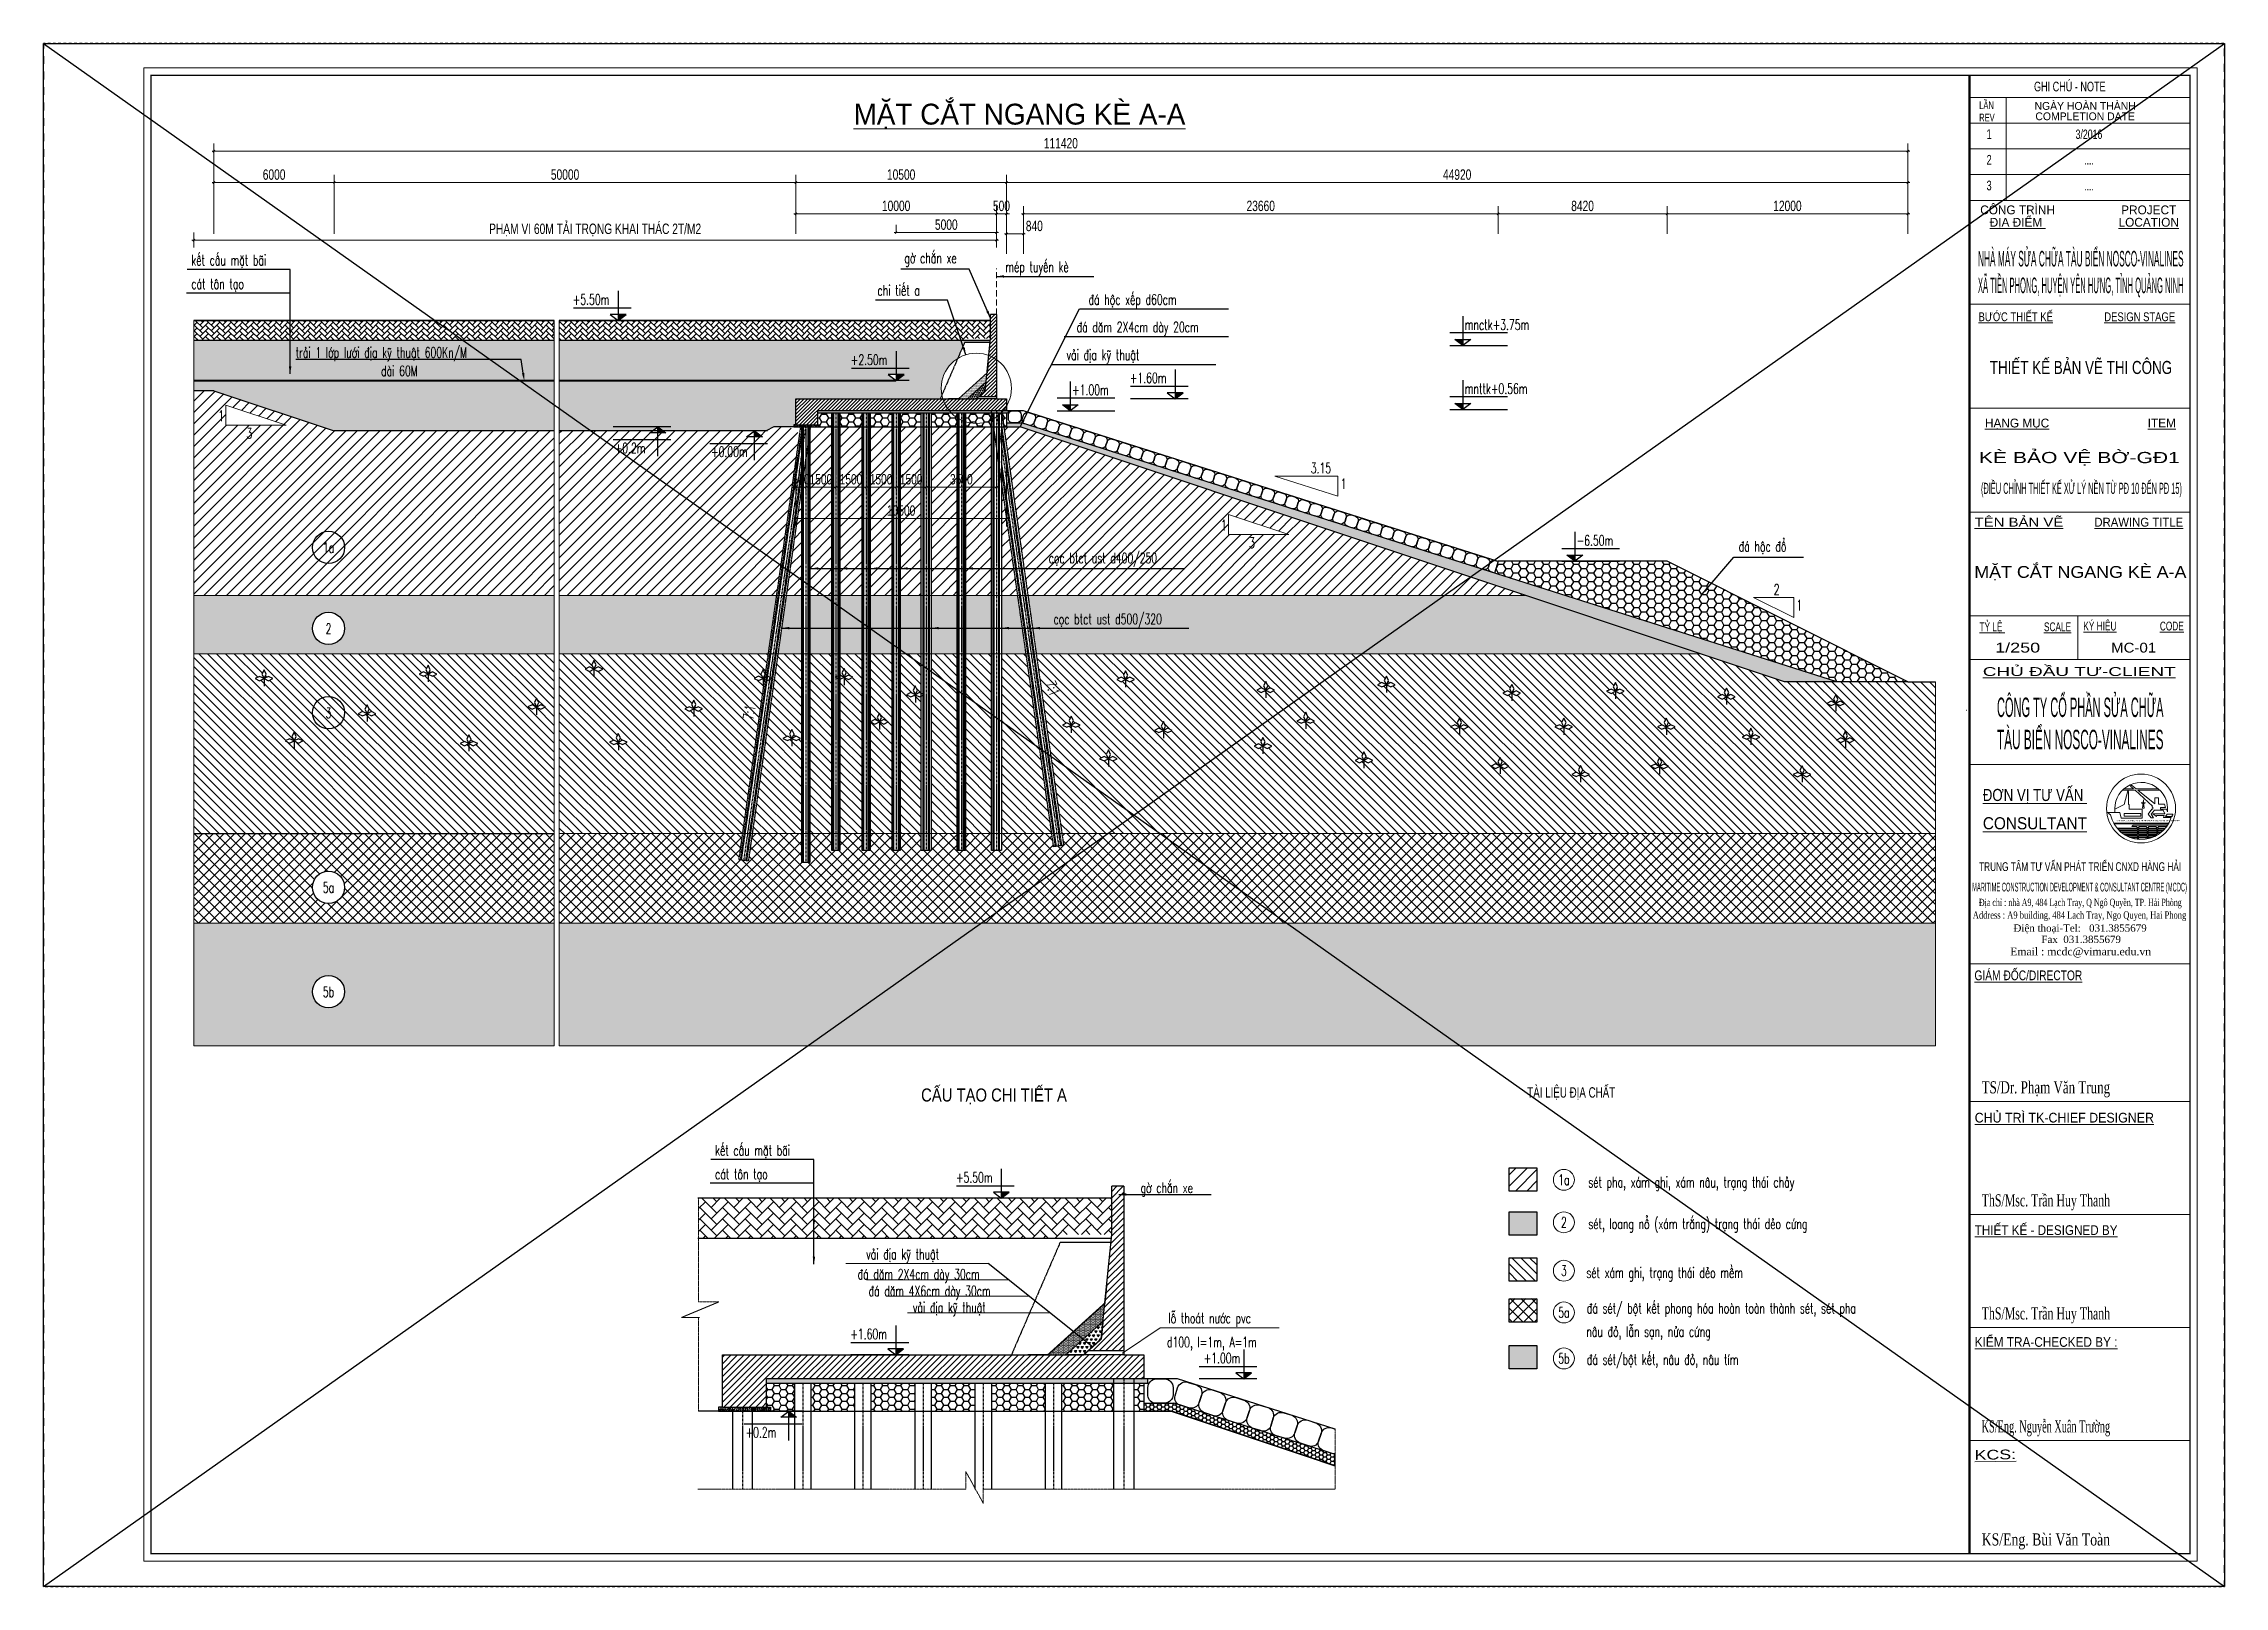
# Model space of a CAD drawing. Header units: millimetres. Extents: x -95488 to 835450, y -398213 to -214134.
# Drawn here: x -95488 to 13196, y -305987 to -229140 of the extents above; entities that cross this region are included whole.
import ezdxf
from ezdxf.enums import TextEntityAlignment as Align

# ---------------------------------------------------------------- set-up
doc = ezdxf.new("R2010")
doc.units = ezdxf.units.MM
doc.header["$MEASUREMENT"] = 0
doc.linetypes.add('CENTER', pattern=[2, 1.25, -0.25, 0.25, -0.25])
doc.linetypes.add('HIDDEN', pattern=[0.375, 0.25, -0.125])
doc.layers.add('00 MV', color=3, linetype='Continuous', plot=False)
for name, color, linetype, lineweight in [('01 TEXT', 7, 'Continuous', 13), ('DIM', 177, 'Continuous', 20), ('KHUAT', 254, 'HIDDEN', 15), ('MANH1', 251, 'Continuous', 13), ('TEXT', 2, 'Continuous', 20), ('THAY', 7, 'Continuous', 25), ('THAY1', 9, 'Continuous', 20)]:
    doc.layers.add(name, color=color, linetype=linetype, lineweight=lineweight)
for name, color, linetype in [('bao', 2, 'Continuous'), ('Border', 2, 'Continuous'), ('Bound', 1, 'Continuous'), ('center', 9, 'CENTER'), ('coc an', 4, 'HIDDEN'), ('DIMENSION', 4, 'Continuous'), ('DLINE', 4, 'Continuous'), ('HACTH', 7, 'Continuous'), ('Hatch', 250, 'Continuous'), ('hidden', 4, 'HIDDEN'), ('LDKT', 2, 'Continuous'), ('Net vang', 2, 'Continuous')]:
    doc.layers.add(name, color=color, linetype=linetype)
doc.styles.add('GHI_CHU', font='VHARIAL_0.TTF', dxfattribs={"width": 0.8})
doc.styles.add('khung ban ve - kien phat', font='VHBLACK_0.TTF', dxfattribs={"width": 0.6})
doc.styles.add('phuc', font='VNTIME.TTF', dxfattribs={"width": 0.9})
doc.styles.add('ROMANS', font='vnsimli.shx', dxfattribs={"width": 0.6})
doc.styles.add('TBV', font='VHHELS_0.TTF', dxfattribs={"width": 0.9, "height": 320})
doc.styles.add('TCK', font='VHAVANB_0.TTF', dxfattribs={"width": 0.85, "height": 200})
doc.styles.add('THUONG', font='vnsimli.shx', dxfattribs={"width": 0.55})
doc.styles.add('TXTDIM', font='VNARIAL_0.TTF', dxfattribs={"width": 0.7})
doc.dimstyles.new('250', dxfattribs={"dimscale": 250, "dimtxt": 1.8, "dimasz": 1.5, "dimexe": 0.5, "dimexo": 0.5, "dimgap": 0.9, "dimtad": 1, "dimdec": 3, "dimlfac": 0.1, "dimdsep": 46, "dimtxsty": 'ROMANS', "dimcen": -0.5, "dimclrd": 4, "dimclre": 7, "dimclrt": 2, "dimadec": 3, "dimazin": 2, "dimtfac": 1, "dimtdec": 3, "dimtix": 1, "dimtmove": 1, "dimatfit": 3, "dimfxl": 1, "dimtolj": 1, "dimtzin": 0, "dimlwd": -1, "dimlwe": -1, "dimarcsym": 0})
doc.dimstyles.new('DIM 260', dxfattribs={"dimscale": 260, "dimtxt": 2, "dimasz": 0.3, "dimexe": 1.5, "dimexo": 0, "dimgap": 0.5, "dimtad": 1, "dimdec": 0, "dimzin": 12, "dimdsep": 46, "dimtxsty": 'TXTDIM', "dimblk": 'SLASH', "dimcen": 1.5, "dimclrd": 256, "dimclre": 256, "dimclrt": 2, "dimadec": 0, "dimazin": 0, "dimtfac": 1, "dimtdec": 0, "dimtix": 1, "dimtmove": 0, "dimatfit": 3, "dimldrblk": 'DOT', "dimfxl": 2, "dimtolj": 1, "dimtzin": 0, "dimlwd": 9, "dimlwe": 9, "dimarcsym": 1})
doc.dimstyles.new('DIM100', dxfattribs={"dimscale": 100, "dimtxt": 2, "dimasz": 0.3, "dimexe": 1.5, "dimexo": 0, "dimgap": 0.5, "dimtad": 1, "dimdec": 0, "dimzin": 12, "dimdsep": 46, "dimtxsty": 'TXTDIM', "dimblk": 'SLASH', "dimcen": 1.5, "dimclrd": 256, "dimclre": 256, "dimclrt": 2, "dimadec": 0, "dimazin": 0, "dimtfac": 1, "dimtdec": 0, "dimtix": 1, "dimtmove": 0, "dimatfit": 3, "dimldrblk": 'DOT', "dimfxl": 2, "dimtolj": 1, "dimtzin": 0, "dimlwd": 9, "dimlwe": 9, "dimarcsym": 1})
pattern_1 = [(50, (495176.165, -103729.317), (71.726018, -6.2752135), [7.5, -82.5]), (355, (495176.165, -103729.32), (-13.875133, 75.219213), [6, -66]), (100.4514, (495182.14, -103729.84), (57.850938, 68.943954), [6.374019, -70.114211]), (46.1842, (495176.165, -103709.32), (106.724105, -16.551901), [11.25, -123.75]), (96.6356, (495185.06, -103710.7), (93.46627, 97.411787), [9.561029, -105.1713]), (351.1842, (495176.16, -103709.32), (93.466195, 97.41186), [9, -99]), (21, (495186.165, -103714.317), (59.690705, -40.261889), [7.5, -82.5]), (326, (495186.165, -103714.32), (24.331533, 72.5150045), [6, -66]), (71.4514, (495191.14, -103717.67), (84.022263, 32.25305), [6.374019, -70.114211]), (37.5, (495176.165, -103729.317), (1.2159855, 33.2893854), [0, -65.2, 0, -67, 0, -66.25]), (7.5, (495176.165, -103729.317), (26.3069537, 39.4411712), [0, -38.2, 0, -63.7, 0, -25.25]), (327.5, (495153.865, -103729.317), (53.3822436, -2.2554872), [0, -25, 0, -78, 0, -103.5]), (317.5, (495143.865, -103729.317), (58.318617, 10.0104982), [0, -32.5, 0, -51.8, 0, -73.5])]
pattern_2 = [(45, (388041.33, 227777.03), (2e-14, 282.84271), [600, -200]), (135, (388182.76, 227918.46), (2e-14, 282.84271), [600, -200])]
pattern_3 = [(50, (1044698.4, -8261.25), (143.452037, -12.550427), [15, -165]), (355, (1044698.4, -8261.25), (-27.750267, 150.438427), [12, -132]), (100.4514, (1044710.36, -8262.3), (115.701876, 137.887908), [12.748038, -140.228422]), (46.1842, (1044698.4, -8221.25), (213.44821, -33.103803), [22.5, -247.5]), (96.6356, (1044716.2, -8224), (186.93254, 194.823574), [19.122058, -210.3426]), (351.1842, (1044698.4, -8221.25), (186.93239, 194.82372), [18, -198]), (21, (1044718.4, -8231.25), (119.38141, -80.523778), [15, -165]), (326, (1044718.4, -8231.25), (48.663066, 145.030009), [12, -132]), (71.4514, (1044728.35, -8237.96), (168.044526, 64.5061), [12.748038, -140.228422]), (37.5, (1044698.404, -8261.25), (2.431971, 66.5787708), [0, -130.4, 0, -134, 0, -132.5]), (7.5, (1044698.404, -8261.25), (52.6139075, 78.8823424), [0, -76.4, 0, -127.4, 0, -50.5]), (327.5, (1044653.804, -8261.25), (106.7644872, -4.5109743), [0, -50, 0, -156, 0, -207]), (317.5, (1044633.8, -8261.25), (116.637234, 20.0209965), [0, -65, 0, -103.6, 0, -147])]

msp = doc.modelspace()

# ---------------------------------------------------------------- texts
at = {"layer": '01 TEXT', "style": 'khung ban ve - kien phat', "width": 0.7}
for s, height, p in [('ghi chó - note', 483.043, (3708.8, -231517.5)), ('lÇn', 388.12, (976.6, -232397.2)), ('REV', 388.12, (976.6, -233016.2)), ('1', 483, (1346.1, -233885)), ('2', 483, (1346.1, -235165.8)), ('3', 483, (1346.1, -236446.6))]:
    msp.add_text(s, height=height, dxfattribs=at).set_placement(p)
at = {"layer": '01 TEXT'}
for s, height, style, p in [('ngµy hoµn thµnh', 388.12, 'khung ban ve - kien phat', (6257.5, -232435.8)), ('COMPLETION date', 388.12, 'khung ban ve - kien phat', (6257.5, -232952)), ('c«ng tr×nh', 439.87, 'khung ban ve - kien phat', (2890, -237641.1)), ('%%U®Þa ®iÓm ', 439.869, 'khung ban ve - kien phat', (2890, -238258.3)), ('%%Ulocation', 439.869, 'khung ban ve - kien phat', (9426.8, -238258.3)), ('project', 439.87, 'khung ban ve - kien phat', (9426.8, -237641.1)), ('%%Uh¹ng môc', 439.869, 'khung ban ve - kien phat', (2865.1, -248258.7)), ('%%Uitem', 439.87, 'khung ban ve - kien phat', (10075.5, -248258.7)), ('§iÖn tho¹i-Tel:   031.3855679', 362.245, 'phuc', (6004.4, -273376.5)), ('Fax  031.3855679', 362.245, 'phuc', (6057.8, -273938.6)), ('Email : mcdc@vimaru.edu.vn', 386.434, 'phuc', (6032.2, -274555.7))]:
    msp.add_text(s, height=height, dxfattribs=dict(at, style=style)).set_placement(p, align=Align.CENTER)
at = {"layer": '01 TEXT', "style": 'khung ban ve - kien phat'}
for s, height, width, p in [('3/2016', 465.74, 0.7, (6447.4, -233885)), ('....', 465.74, 0.7, (6447.4, -235165.8)), ('....', 465.74, 0.7, (6447.4, -236446.6)), ('%%Ub\xadíc thiÕt kÕ', 439.869, 0.8, (2796.9, -242964.6)), ('%%Udesign stage', 439.869, 0.8, (8975.5, -242964.6)), ('%%Utû lÖ ', 439.87, 0.7, (1620.4, -258407.6)), ('%%Uscale', 439.87, 0.7, (4880.9, -258407.6)), ('%%Uký hiÖu', 439.87, 0.7, (6991.4, -258370.9)), ('%%Ucode', 439.87, 0.7, (10576.9, -258370.9))]:
    msp.add_text(s, height=height, dxfattribs=dict(at, width=width)).set_placement(p, align=Align.CENTER)
at = {"layer": '01 TEXT'}
for s, height, style, width, p, p2 in [('NHµ M¸Y SöA CH÷A TµU BIÓN NOSCO-VINALINES', 776.239, 'khung ban ve - kien phat', 0.343291, (914.5, -240239.4), (11162.9, -240239.4)), ('X· TIÒN PHONG, HUYÖN Y£N H¦NG, TØNH QU¶NG NINH', 776.239, 'khung ban ve - kien phat', 0.31334, (914.5, -241568), (11162.9, -241568)), ('thiÕt kÕ b¶n vÏ thi c«ng', 650.015, 'khung ban ve - kien phat', 0.669286, (1504.8, -245595.5), (10592.5, -245595.5)), ('%%Utªn b¶n vÏ', 439.869, 'khung ban ve - kien phat', 1.090745, (745.6, -253198.2), (5168.5, -253198.2)), ('%%Udrawing title', 439.869, 'khung ban ve - kien phat', 0.839148, (6717.3, -253198.2), (11140.2, -253198.2)), ('%%Uchñ ®Çu t\xad-client', 439.869, 'khung ban ve - kien phat', 1.401803, (1156.1, -260638.7), (10766.1, -260638.7)), ('C¤NG TY Cæ PHÇN SöA CH÷A', 970.299, 'khung ban ve - kien phat', 0.368944, (1863.4, -262683.8), (10161.5, -262683.8)), ('TµU BIÓN NOSCO-VINALINES', 970.299, 'khung ban ve - kien phat', 0.390833, (1863.4, -264288.3), (10161.5, -264288.3)), ('%%U®¬n vÞ t\xad vÊn ', 603.585, 'khung ban ve - kien phat', 0.700383, (1158, -266867.5), (6347.6, -266867.5)), ('%%Uconsultant', 603.585, 'khung ban ve - kien phat', 0.817065, (1158, -268277), (6347.6, -268277)), ('trung t©m t\xad vÊn ph¸t triÓn cnxd hµng h¶i', 439.869, 'khung ban ve - kien phat', 0.59758, (971.3, -270355.9), (11041.5, -270355.9)), ('MARITIME CONSTRUCTION DEVELOPMENT & CONSULTANT CENTRE (MCDC)', 439.869, 'khung ban ve - kien phat', 0.423497, (626.8, -271373), (11330.3, -271373)), ('§Þa chØ : nhµ A9, 484 L¹ch Tray, Q Ng« QuyÒn, TP. H¶i Phßng', 362.245, 'phuc', 0.742182, (962.3, -272096), (11071.1, -272096)), ('Address : A9 building, 484 Lach Tray, Ngo Quyen, Hai Phong', 362.245, 'phuc', 0.792147, (656.7, -272727), (11295.3, -272727)), ('%%Ugi¸m ®èc/director', 483.043, 'khung ban ve - kien phat', 0.69313, (740.2, -275792.4), (6113.3, -275792.4)), ('TS/Dr. Ph¹m V¨n Trung', 603.585, 'phuc', 0.736481, (1100, -281429.3), (7500.7, -281429.3)), ('%%Uchñ tr× tk-chief designer', 483.086, 'khung ban ve - kien phat', 0.853952, (753, -282881.9), (9688.1, -282881.9)), ('ThS/Msc. TrÇn Huy Thanh', 603.585, 'phuc', 0.670654, (1101.1, -287060), (7501.8, -287060)), ('%%UthiÕt kÕ - designed by', 483.086, 'khung ban ve - kien phat', 0.79244, (753.7, -288482.9), (7869.5, -288482.9)), ('ThS/Msc. TrÇn Huy Thanh', 603.585, 'phuc', 0.670654, (1101.1, -292690.8), (7501.8, -292690.8)), ('%%UkiÓm tra-checked by :', 483.086, 'khung ban ve - kien phat', 0.792516, (752.6, -294055.6), (7868.6, -294055.6)), ('KS/Eng. NguyÔn Xu©n Tr\xadêng', 603.585, 'phuc', 0.581481, (1100, -298321.5), (7500.7, -298321.5)), ('KS/Eng. Bïi V¨n Toµn', 603.585, 'phuc', 0.782376, (1100, -303951.1), (7500.7, -303951.1))]:
    msp.add_text(s, height=height, dxfattribs=dict(at, style=style, width=width)).set_placement(p, p2, align=Align.FIT)
at = {"layer": '01 TEXT', "color": 1, "style": 'khung ban ve - kien phat'}
for s, height, width, p, p2 in [('KÌ B¶O VÖ Bê-G§1', 557.156, 1.238057, (963.3, -250036.6), (10975, -250036.6)), ('(§IÒU CHØNH THIÕT KÕ Xö Lý NÒN Tõ P§ 10 §ÕN P§ 15)', 557.156, 0.427807, (1067.4, -251568.9), (11079, -251568.9)), ('MÆT C¾T NGANG KÌ A-A', 588.357, 0.947717, (731.5, -255750.3), (11303.8, -255750.3)), ('1/250', 487.77, 1.127821, (1770.7, -259471.1), (4014.9, -259471.1)), ('MC-01', 487.77, 0.965414, (7551.3, -259471.1), (9795.4, -259471.1))]:
    msp.add_text(s, height=height, dxfattribs=dict(at, width=width)).set_placement(p, p2, align=Align.FIT)
at = {"layer": '01 TEXT', "style": 'khung ban ve - kien phat', "width": 1.184713}
msp.add_text('%%Ukcs:', height=483.09, rotation=1.065165, dxfattribs=at).set_placement((752.6, -299686.4), (2817.9, -299648), align=Align.FIT)
at = {"layer": 'TEXT', "style": 'TBV'}
msp.add_text('%%UmÆt c¾t ngang kÌ a-a', height=1040, dxfattribs=at).set_placement((-46854.6, -232651.8), align=Align.MIDDLE_CENTER)
at = {"layer": 'TEXT'}
for s, height, style, width, p in [('kÕt cÊu mÆt b·i', 520, 'THUONG', 0.65, (-88128.1, -240188)), ('gê ch¾n xe', 520, 'THUONG', 0.65, (-52590.3, -240080)), ('mÐp tuyÕn kÌ', 520, 'THUONG', 0.65, (-47557.3, -240519.8)), ('c¸t t«n t¹o', 520, 'THUONG', 0.65, (-88128.1, -241368.4)), ('chi tiÕt a', 520, 'THUONG', 0.65, (-53931.4, -241690)), ('®¸ héc xÕp d60cm', 520, 'THUONG', 0.65, (-43411.8, -242148.2)), ('®¸ d¨m 2X4cm dµy 20cm', 520, 'THUONG', 0.65, (-44004.4, -243518.9)), ('tr¶i 1 líp l\xadíi ®Þa kü thuËt 600Kn/M', 520, 'THUONG', 0.65, (-82929.9, -244786.9)), ('v¶i ®Þa kü thuËt', 520, 'THUONG', 0.65, (-44513.9, -244903.1)), ('dµi 60M', 520, 'THUONG', 0.65, (-78668.5, -245702.9)), ('®¸ héc ®æ', 520, 'THUONG', 0.65, (-11006, -254439.3)), ('cäc btct ust d400/250', 520, 'THUONG', 0.65, (-45396, -255024.7)), ('cäc btct ust d500/320', 520, 'THUONG', 0.65, (-45157.6, -258061.6)), ('cÊu t¹o chi tiÕt a', 650, 'TCK', 0.85, (-51755.8, -281835.7)), ('kÕt cÊu mÆt b·i', 520, 'THUONG', 0.65, (-62022.4, -284526.9)), ('c¸t t«n t¹o', 520, 'THUONG', 0.65, (-62022.4, -285707.3)), ('gê ch¾n xe', 520, 'THUONG', 0.65, (-40817.4, -286392.2)), ('sÐt pha, x¸m ghi, x¸m n©u, tr¹ng th¸i ch¶y', 520, 'THUONG', 0.65, (-18506.3, -286112)), ('sÐt, loang næ (x¸m tr¾ng) tr¹ng th¸i dÎo cøng', 520, 'THUONG', 0.65, (-18505.6, -288185.5)), ('®¸ d¨m 2X4cm dµy 30cm', 520, 'THUONG', 0.65, (-54919.8, -290699.4)), ('v¶i ®Þa kü thuËt', 520, 'THUONG', 0.65, (-54495.6, -289702.2)), ('sÐt x¸m ghi, tr¹ng th¸i dÎo mÒm', 520, 'THUONG', 0.65, (-18603.6, -290623.7)), ('®¸ d¨m 4X6cm dµy 30cm', 520, 'THUONG', 0.65, (-54371.1, -291536.9)), ('v¶i ®Þa kü thuËt', 520, 'THUONG', 0.65, (-52169.4, -292358.6)), ('lç tho¸t n\xadíc pvc', 520, 'THUONG', 0.65, (-39432.9, -292884.4)), ('®¸ sÐt/ bét kÕt phong hãa hoµn toµn thµnh sÐt, sÐt pha', 520, 'THUONG', 0.65, (-18578.4, -292392.4)), ('n©u ®á, lÉn s¹n, nöa cøng', 520, 'THUONG', 0.65, (-18603.6, -293555.7)), ('d100, l=1m, A=1m', 520, 'THUONG', 0.65, (-39503.4, -294080.2)), ('®¸ sÐt/bét kÕt, n©u ®á, n©u tÝm', 520, 'THUONG', 0.65, (-18578.4, -294948.4))]:
    msp.add_text(s, height=height, dxfattribs=dict(at, style=style, width=width)).set_placement(p)
at = {"layer": 'TEXT', "style": 'THUONG', "width": 0.65}
for s, p in [('+5.50m', (-69117.4, -242302.5)), ('mnctk+3.75m', (-24662.9, -243552.5)), ('+2.50m', (-55260, -245302.5)), ('+1.60m', (-41351.7, -246205.9)), ('+1.00m', (-44228.2, -246802.5)), ('mnttk+0.56m', (-24662.9, -246742.5)), ('+0.2m', (-67027.1, -249703.3)), ('+0.00m', (-62225.3, -249879)), ('-6.50m', (-19086.5, -254302.5)), ('+5.50m', (-50019.6, -286032.6)), ('+1.60m', (-55283.4, -293832.6)), ('+1.00m', (-37673, -295032.6)), ('+0.2m', (-60504.7, -298733.4))]:
    msp.add_text(s, height=520, dxfattribs=at).set_placement(p, align=Align.BOTTOM_LEFT)
at = {"layer": 'TEXT'}
for s, style, width, p in [('1', 'THUONG', 0.65, (-86643, -247680.4)), ('3', 'THUONG', 0.65, (-85236.8, -248556.7)), ('3.15', 'THUONG', 0.65, (-31830.1, -250275.9)), ('1', 'THUONG', 0.65, (-30698.1, -251058.7)), ('1', 'THUONG', 0.65, (-36670.4, -253127.9)), ('3', 'THUONG', 0.65, (-35264.2, -254004.2)), ('2', 'THUONG', 0.65, (-9117.8, -256329.9)), ('1', 'THUONG', 0.65, (-7985.8, -257112.7)), ('tµi liÖu ®Þa chÊt', 'TCK', 0.7, (-19355.3, -281383.3))]:
    msp.add_text(s, height=520, dxfattribs=dict(at, style=style, width=width)).set_placement(p, align=Align.MIDDLE_CENTER)
at = {"layer": 'TEXT', "style": 'THUONG', "width": 0.65}
for s, p in [('1a', (-81289.1, -254246.6)), ('2', (-81289.1, -258277.5)), ('3', (-81289.1, -262477.5)), ('5a', (-81289.1, -271177.5)), ('5b', (-81289.1, -276375.9)), ('1a', (-19721.5, -285737)), ('2', (-19721.5, -287854.2)), ('3', (-19721.5, -290265.3)), ('5a', (-19721.5, -292342.7)), ('5b', (-19721.5, -294633.5))]:
    msp.add_text(s, height=520, dxfattribs=at).set_placement(p, align=Align.MIDDLE)
for rotation, p in [(291.036685, (-45198.8, -261247.3)), (81.039687, (-60325.1, -262446.2))]:
    msp.add_text('7:1', height=520, rotation=rotation, dxfattribs=at).set_placement(p, align=Align.MIDDLE_CENTER)
at = {"layer": 'THAY1', "color": 0, "ltscale": 3, "style": 'GHI_CHU', "width": 0.8}
msp.add_text('maritime construction development and consultant center', height=65.204, dxfattribs=at).set_placement((7797.2, -267884.5))

# ---------------------------------------------------------------- blocks, each defined once
blk = doc.blocks.new('c')
at = {"layer": 'Net vang'}
blk.add_circle((0, 0.9), 70.3, dxfattribs=at)
blk = doc.blocks.new('Caodo')
at = {"layer": 'DLINE'}
blk.add_hatch(color=256, dxfattribs=at).paths.add_polyline_path([(-0.02, 1.19), (-1.6, 1.19), (-0.02, -0.01)])
for p, q in [((-0.02, 5.85), (-0.02, -0.01)), ((8.89, 2.49), (-2.61, 2.49)), ((-0.02, -0.01), (-1.6, 1.19)), ((-1.6, 1.19), (1.56, 1.19)), ((1.56, 1.19), (-0.02, -0.01)), ((-2.61, -0.01), (8.89, -0.01))]:
    blk.add_line(p, q, dxfattribs=at)
blk = doc.blocks.new('_Dot')
at = {"color": 0, "linetype": 'ByBlock', "lineweight": -2}
blk.add_line((-0.5, 0), (-1, 0), dxfattribs=at)
at = {"color": 0, "linetype": 'ByBlock', "const_width": 0.5}
blk.add_lwpolyline([(-0.25, 0, 1), (0.25, 0, 1)], format="xyb", close=True, dxfattribs=at)
blk = doc.blocks.new('SLASH')
at = {"layer": 'DIM', "color": 16, "linetype": 'Continuous'}
for p, q in [((-1.2, 0), (1.2, 0)), ((-0.6, -0.6), (0.6, 0.6))]:
    blk.add_line(p, q, dxfattribs=at)
blk = doc.blocks.new('*D31')
at = {"layer": 'Defpoints', "color": 0}
for p in [(-81001, -236061), (-87001, -238618), (-81001, -238618)]:
    blk.add_point(p, dxfattribs=at)
at = {"layer": 'DIM', "lineweight": 9}
for p, q in [((-87001, -238618), (-87001, -235671)), ((-81001, -238618), (-81001, -235671)), ((-86923, -236061), (-81079, -236061))]:
    blk.add_line(p, q, dxfattribs=at)
at = {"layer": 'DIM', "lineweight": 9, "xscale": 78, "yscale": 78, "zscale": 78, "rotation": 180}
blk.add_blockref('SLASH', (-87001, -236061), dxfattribs=at)
at = {"layer": 'DIM', "lineweight": 9, "xscale": 78, "yscale": 78, "zscale": 78}
blk.add_blockref('SLASH', (-81001, -236061), dxfattribs=at)
at = {"layer": 'DIM', "color": 2, "insert": (-84001, -235665), "char_height": 520, "attachment_point": 5, "style": 'TXTDIM'}
blk.add_mtext('\\A1;6000', dxfattribs=at)
blk = doc.blocks.new('*D32')
at = {"layer": 'Defpoints', "color": 0}
for p in [(-58001, -236061), (-81001, -238618), (-58001, -238618)]:
    blk.add_point(p, dxfattribs=at)
at = {"layer": 'DIM', "lineweight": 9}
for p, q in [((-81001, -238618), (-81001, -235671)), ((-58001, -238618), (-58001, -235671)), ((-80923, -236061), (-58079, -236061))]:
    blk.add_line(p, q, dxfattribs=at)
at = {"layer": 'DIM', "lineweight": 9, "xscale": 78, "yscale": 78, "zscale": 78, "rotation": 180}
blk.add_blockref('SLASH', (-81001, -236061), dxfattribs=at)
at = {"layer": 'DIM', "lineweight": 9, "xscale": 78, "yscale": 78, "zscale": 78}
blk.add_blockref('SLASH', (-58001, -236061), dxfattribs=at)
at = {"layer": 'DIM', "color": 2, "insert": (-69501, -235665), "char_height": 520, "attachment_point": 5, "style": 'TXTDIM'}
blk.add_mtext('\\A1;50000', dxfattribs=at)
blk = doc.blocks.new('*D33')
at = {"layer": 'Defpoints', "color": 0}
for p in [(-47501, -236061), (-58001, -238618), (-47501, -238618)]:
    blk.add_point(p, dxfattribs=at)
at = {"layer": 'DIM', "lineweight": 9}
for p, q in [((-58001, -238618), (-58001, -235671)), ((-47501, -238618), (-47501, -235671)), ((-57923, -236061), (-47579, -236061))]:
    blk.add_line(p, q, dxfattribs=at)
at = {"layer": 'DIM', "lineweight": 9, "xscale": 78, "yscale": 78, "zscale": 78, "rotation": 180}
blk.add_blockref('SLASH', (-58001, -236061), dxfattribs=at)
at = {"layer": 'DIM', "lineweight": 9, "xscale": 78, "yscale": 78, "zscale": 78}
blk.add_blockref('SLASH', (-47501, -236061), dxfattribs=at)
at = {"layer": 'DIM', "color": 2, "insert": (-52751, -235665), "char_height": 520, "attachment_point": 5, "style": 'TXTDIM'}
blk.add_mtext('\\A1;10500', dxfattribs=at)
blk = doc.blocks.new('*D34')
at = {"layer": 'Defpoints', "color": 0}
for p in [(-2581, -236061), (-47501, -238618), (-2581, -238618)]:
    blk.add_point(p, dxfattribs=at)
at = {"layer": 'DIM', "lineweight": 9}
for p, q in [((-47501, -238618), (-47501, -235671)), ((-2581, -238618), (-2581, -235671)), ((-47423, -236061), (-2659, -236061))]:
    blk.add_line(p, q, dxfattribs=at)
at = {"layer": 'DIM', "lineweight": 9, "xscale": 78, "yscale": 78, "zscale": 78, "rotation": 180}
blk.add_blockref('SLASH', (-47501, -236061), dxfattribs=at)
at = {"layer": 'DIM', "lineweight": 9, "xscale": 78, "yscale": 78, "zscale": 78}
blk.add_blockref('SLASH', (-2581, -236061), dxfattribs=at)
at = {"layer": 'DIM', "color": 2, "insert": (-25041, -235665), "char_height": 520, "attachment_point": 5, "style": 'TXTDIM'}
blk.add_mtext('\\A1;44920', dxfattribs=at)
blk = doc.blocks.new('*D35')
at = {"layer": 'Defpoints', "color": 0}
for p in [(-48001, -237621), (-58001, -238618), (-48001, -238618)]:
    blk.add_point(p, dxfattribs=at)
at = {"layer": 'DIM', "lineweight": 9}
for p, q in [((-58001, -238618), (-58001, -237231)), ((-57923, -237621), (-48079, -237621)), ((-48001, -238618), (-48001, -237231))]:
    blk.add_line(p, q, dxfattribs=at)
at = {"layer": 'DIM', "lineweight": 9, "xscale": 78, "yscale": 78, "zscale": 78, "rotation": 180}
blk.add_blockref('SLASH', (-58001, -237621), dxfattribs=at)
at = {"layer": 'DIM', "lineweight": 9, "xscale": 78, "yscale": 78, "zscale": 78}
blk.add_blockref('SLASH', (-48001, -237621), dxfattribs=at)
at = {"layer": 'DIM', "color": 2, "insert": (-53001, -237225), "char_height": 520, "attachment_point": 5, "style": 'TXTDIM'}
blk.add_mtext('\\A1;10000', dxfattribs=at)
blk = doc.blocks.new('*D36')
at = {"layer": 'Defpoints', "color": 0}
for p in [(-46660, -238619), (-47501, -239617), (-46660, -239617)]:
    blk.add_point(p, dxfattribs=at)
at = {"layer": 'DIM', "lineweight": 9}
for p, q in [((-47501, -239617), (-47501, -238229)), ((-47423, -238619), (-46738, -238619)), ((-46660, -239617), (-46660, -238229))]:
    blk.add_line(p, q, dxfattribs=at)
at = {"layer": 'DIM', "lineweight": 9, "xscale": 78, "yscale": 78, "zscale": 78, "rotation": 180}
blk.add_blockref('SLASH', (-47501, -238619), dxfattribs=at)
at = {"layer": 'DIM', "lineweight": 9, "xscale": 78, "yscale": 78, "zscale": 78}
blk.add_blockref('SLASH', (-46660, -238619), dxfattribs=at)
at = {"layer": 'DIM', "color": 2, "insert": (-46114, -238224), "char_height": 520, "attachment_point": 5, "style": 'TXTDIM'}
blk.add_mtext('\\A1;840', dxfattribs=at)
blk = doc.blocks.new('*D37')
at = {"layer": 'Defpoints', "color": 0}
for p in [(-23001, -237621), (-46660, -238618), (-23001, -238618)]:
    blk.add_point(p, dxfattribs=at)
at = {"layer": 'DIM', "lineweight": 9}
for p, q in [((-46660, -238618), (-46660, -237231)), ((-46582, -237621), (-23079, -237621)), ((-23001, -238618), (-23001, -237231))]:
    blk.add_line(p, q, dxfattribs=at)
at = {"layer": 'DIM', "lineweight": 9, "xscale": 78, "yscale": 78, "zscale": 78, "rotation": 180}
blk.add_blockref('SLASH', (-46660, -237621), dxfattribs=at)
at = {"layer": 'DIM', "lineweight": 9, "xscale": 78, "yscale": 78, "zscale": 78}
blk.add_blockref('SLASH', (-23001, -237621), dxfattribs=at)
at = {"layer": 'DIM', "color": 2, "insert": (-34830, -237225), "char_height": 520, "attachment_point": 5, "style": 'TXTDIM'}
blk.add_mtext('\\A1;23660', dxfattribs=at)
blk = doc.blocks.new('*D38')
at = {"layer": 'Defpoints', "color": 0}
for p in [(-14581, -237621), (-23001, -238618), (-14581, -238618)]:
    blk.add_point(p, dxfattribs=at)
at = {"layer": 'DIM', "lineweight": 9}
for p, q in [((-23001, -238618), (-23001, -237231)), ((-22923, -237621), (-14659, -237621)), ((-14581, -238618), (-14581, -237231))]:
    blk.add_line(p, q, dxfattribs=at)
at = {"layer": 'DIM', "lineweight": 9, "xscale": 78, "yscale": 78, "zscale": 78, "rotation": 180}
blk.add_blockref('SLASH', (-23001, -237621), dxfattribs=at)
at = {"layer": 'DIM', "lineweight": 9, "xscale": 78, "yscale": 78, "zscale": 78}
blk.add_blockref('SLASH', (-14581, -237621), dxfattribs=at)
at = {"layer": 'DIM', "color": 2, "insert": (-18791, -237225), "char_height": 520, "attachment_point": 5, "style": 'TXTDIM'}
blk.add_mtext('\\A1;8420', dxfattribs=at)
blk = doc.blocks.new('*D39')
at = {"layer": 'Defpoints', "color": 0}
for p in [(-2581, -237621), (-14581, -238618), (-2581, -238618)]:
    blk.add_point(p, dxfattribs=at)
at = {"layer": 'DIM', "lineweight": 9}
for p, q in [((-14581, -238618), (-14581, -237231)), ((-14503, -237621), (-2659, -237621)), ((-2581, -238618), (-2581, -237231))]:
    blk.add_line(p, q, dxfattribs=at)
at = {"layer": 'DIM', "lineweight": 9, "xscale": 78, "yscale": 78, "zscale": 78, "rotation": 180}
blk.add_blockref('SLASH', (-14581, -237621), dxfattribs=at)
at = {"layer": 'DIM', "lineweight": 9, "xscale": 78, "yscale": 78, "zscale": 78}
blk.add_blockref('SLASH', (-2581, -237621), dxfattribs=at)
at = {"layer": 'DIM', "color": 2, "insert": (-8581, -237225), "char_height": 520, "attachment_point": 5, "style": 'TXTDIM'}
blk.add_mtext('\\A1;12000', dxfattribs=at)
blk = doc.blocks.new('*D40')
at = {"layer": 'Defpoints', "color": 0}
for p in [(-58001, -249921), (-57501, -249921), (-57501, -251238)]:
    blk.add_point(p, dxfattribs=at)
at = {"layer": 'DIM', "lineweight": 9}
for p, q in [((-58001, -249921), (-58001, -251628)), ((-57501, -249921), (-57501, -251628)), ((-58079, -251238), (-58157, -251238)), ((-58001, -251238), (-57501, -251238)), ((-57423, -251238), (-57345, -251238))]:
    blk.add_line(p, q, dxfattribs=at)
at = {"layer": 'DIM', "lineweight": 9, "xscale": 78, "yscale": 78, "zscale": 78}
blk.add_blockref('SLASH', (-58001, -251238), dxfattribs=at)
at = {"layer": 'DIM', "lineweight": 9, "xscale": 78, "yscale": 78, "zscale": 78, "rotation": 180}
blk.add_blockref('SLASH', (-57501, -251238), dxfattribs=at)
at = {"layer": 'DIM', "color": 2, "insert": (-57751, -250842), "char_height": 520, "attachment_point": 5, "style": 'TXTDIM'}
blk.add_mtext('\\A1;500', dxfattribs=at)
blk = doc.blocks.new('*D41')
at = {"layer": 'Defpoints', "color": 0}
for p in [(-57501, -249921), (-56001, -249921), (-56001, -251238)]:
    blk.add_point(p, dxfattribs=at)
at = {"layer": 'DIM', "lineweight": 9}
for p, q in [((-57501, -249921), (-57501, -251628)), ((-56001, -249921), (-56001, -251628)), ((-57423, -251238), (-56079, -251238))]:
    blk.add_line(p, q, dxfattribs=at)
at = {"layer": 'DIM', "lineweight": 9, "xscale": 78, "yscale": 78, "zscale": 78, "rotation": 180}
blk.add_blockref('SLASH', (-57501, -251238), dxfattribs=at)
at = {"layer": 'DIM', "lineweight": 9, "xscale": 78, "yscale": 78, "zscale": 78}
blk.add_blockref('SLASH', (-56001, -251238), dxfattribs=at)
at = {"layer": 'DIM', "color": 2, "insert": (-56751, -250842), "char_height": 520, "attachment_point": 5, "style": 'TXTDIM'}
blk.add_mtext('\\A1;1500', dxfattribs=at)
blk = doc.blocks.new('*D42')
at = {"layer": 'Defpoints', "color": 0}
for p in [(-56001, -249921), (-54501, -249921), (-54501, -251238)]:
    blk.add_point(p, dxfattribs=at)
at = {"layer": 'DIM', "lineweight": 9}
for p, q in [((-56001, -249921), (-56001, -251628)), ((-54501, -249921), (-54501, -251628)), ((-55923, -251238), (-54579, -251238))]:
    blk.add_line(p, q, dxfattribs=at)
at = {"layer": 'DIM', "lineweight": 9, "xscale": 78, "yscale": 78, "zscale": 78, "rotation": 180}
blk.add_blockref('SLASH', (-56001, -251238), dxfattribs=at)
at = {"layer": 'DIM', "lineweight": 9, "xscale": 78, "yscale": 78, "zscale": 78}
blk.add_blockref('SLASH', (-54501, -251238), dxfattribs=at)
at = {"layer": 'DIM', "color": 2, "insert": (-55251, -250842), "char_height": 520, "attachment_point": 5, "style": 'TXTDIM'}
blk.add_mtext('\\A1;1500', dxfattribs=at)
blk = doc.blocks.new('*D43')
at = {"layer": 'Defpoints', "color": 0}
for p in [(-54501, -249921), (-53001, -249921), (-53001, -251238)]:
    blk.add_point(p, dxfattribs=at)
at = {"layer": 'DIM', "lineweight": 9}
for p, q in [((-54501, -249921), (-54501, -251628)), ((-53001, -249921), (-53001, -251628)), ((-54423, -251238), (-53079, -251238))]:
    blk.add_line(p, q, dxfattribs=at)
at = {"layer": 'DIM', "lineweight": 9, "xscale": 78, "yscale": 78, "zscale": 78, "rotation": 180}
blk.add_blockref('SLASH', (-54501, -251238), dxfattribs=at)
at = {"layer": 'DIM', "lineweight": 9, "xscale": 78, "yscale": 78, "zscale": 78}
blk.add_blockref('SLASH', (-53001, -251238), dxfattribs=at)
at = {"layer": 'DIM', "color": 2, "insert": (-53751, -250842), "char_height": 520, "attachment_point": 5, "style": 'TXTDIM'}
blk.add_mtext('\\A1;1500', dxfattribs=at)
blk = doc.blocks.new('*D44')
at = {"layer": 'Defpoints', "color": 0}
for p in [(-53001, -249921), (-51501, -249921), (-51501, -251238)]:
    blk.add_point(p, dxfattribs=at)
at = {"layer": 'DIM', "lineweight": 9}
for p, q in [((-53001, -249921), (-53001, -251628)), ((-51501, -249921), (-51501, -251628)), ((-52923, -251238), (-51579, -251238))]:
    blk.add_line(p, q, dxfattribs=at)
at = {"layer": 'DIM', "lineweight": 9, "xscale": 78, "yscale": 78, "zscale": 78, "rotation": 180}
blk.add_blockref('SLASH', (-53001, -251238), dxfattribs=at)
at = {"layer": 'DIM', "lineweight": 9, "xscale": 78, "yscale": 78, "zscale": 78}
blk.add_blockref('SLASH', (-51501, -251238), dxfattribs=at)
at = {"layer": 'DIM', "color": 2, "insert": (-52251, -250842), "char_height": 520, "attachment_point": 5, "style": 'TXTDIM'}
blk.add_mtext('\\A1;1500', dxfattribs=at)
blk = doc.blocks.new('*D45')
at = {"layer": 'Defpoints', "color": 0}
for p in [(-51501, -249921), (-48001, -249921), (-48001, -251238)]:
    blk.add_point(p, dxfattribs=at)
at = {"layer": 'DIM', "lineweight": 9}
for p, q in [((-51501, -249921), (-51501, -251628)), ((-48001, -249921), (-48001, -251628)), ((-51423, -251238), (-48079, -251238))]:
    blk.add_line(p, q, dxfattribs=at)
at = {"layer": 'DIM', "lineweight": 9, "xscale": 78, "yscale": 78, "zscale": 78, "rotation": 180}
blk.add_blockref('SLASH', (-51501, -251238), dxfattribs=at)
at = {"layer": 'DIM', "lineweight": 9, "xscale": 78, "yscale": 78, "zscale": 78}
blk.add_blockref('SLASH', (-48001, -251238), dxfattribs=at)
at = {"layer": 'DIM', "color": 2, "insert": (-49751, -250842), "char_height": 520, "attachment_point": 5, "style": 'TXTDIM'}
blk.add_mtext('\\A1;3500', dxfattribs=at)
blk = doc.blocks.new('*D46')
at = {"layer": 'Defpoints', "color": 0}
for p in [(-58001, -249921), (-47501, -249921), (-47501, -252798)]:
    blk.add_point(p, dxfattribs=at)
at = {"layer": 'DIM', "lineweight": 9}
for p, q in [((-58001, -249921), (-58001, -253188)), ((-47501, -249921), (-47501, -253188)), ((-57923, -252798), (-47579, -252798))]:
    blk.add_line(p, q, dxfattribs=at)
at = {"layer": 'DIM', "lineweight": 9, "xscale": 78, "yscale": 78, "zscale": 78, "rotation": 180}
blk.add_blockref('SLASH', (-58001, -252798), dxfattribs=at)
at = {"layer": 'DIM', "lineweight": 9, "xscale": 78, "yscale": 78, "zscale": 78}
blk.add_blockref('SLASH', (-47501, -252798), dxfattribs=at)
at = {"layer": 'DIM', "color": 2, "insert": (-52751, -252402), "char_height": 520, "attachment_point": 5, "style": 'TXTDIM'}
blk.add_mtext('\\A1;10500', dxfattribs=at)
blk = doc.blocks.new('*D47')
at = {"layer": 'Defpoints', "color": 0}
for p in [(-2581, -234501), (-87001, -238618), (-2581, -238618)]:
    blk.add_point(p, dxfattribs=at)
at = {"layer": 'DIM', "lineweight": 9}
for p, q in [((-87001, -238618), (-87001, -234111)), ((-86923, -234501), (-2659, -234501)), ((-2581, -238618), (-2581, -234111))]:
    blk.add_line(p, q, dxfattribs=at)
at = {"layer": 'DIM', "lineweight": 9, "xscale": 78, "yscale": 78, "zscale": 78, "rotation": 180}
blk.add_blockref('SLASH', (-87001, -234501), dxfattribs=at)
at = {"layer": 'DIM', "lineweight": 9, "xscale": 78, "yscale": 78, "zscale": 78}
blk.add_blockref('SLASH', (-2581, -234501), dxfattribs=at)
at = {"layer": 'DIM', "color": 2, "insert": (-44791, -234105), "char_height": 520, "attachment_point": 5, "style": 'TXTDIM'}
blk.add_mtext('\\A1;111420', dxfattribs=at)
blk = doc.blocks.new('*D48')
at = {"layer": 'Defpoints', "color": 0}
for p in [(-47501, -237621), (-48001, -238618), (-47501, -238618)]:
    blk.add_point(p, dxfattribs=at)
at = {"layer": 'DIM', "lineweight": 9}
for p, q in [((-48079, -237621), (-48157, -237621)), ((-48001, -238618), (-48001, -237231)), ((-48001, -237621), (-47501, -237621)), ((-47501, -238618), (-47501, -237231)), ((-47423, -237621), (-47345, -237621))]:
    blk.add_line(p, q, dxfattribs=at)
at = {"layer": 'DIM', "lineweight": 9, "xscale": 78, "yscale": 78, "zscale": 78}
blk.add_blockref('SLASH', (-48001, -237621), dxfattribs=at)
at = {"layer": 'DIM', "lineweight": 9, "xscale": 78, "yscale": 78, "zscale": 78, "rotation": 180}
blk.add_blockref('SLASH', (-47501, -237621), dxfattribs=at)
at = {"layer": 'DIM', "color": 2, "insert": (-47751, -237225), "char_height": 520, "attachment_point": 5, "style": 'TXTDIM'}
blk.add_mtext('\\A1;500', dxfattribs=at)
blk = doc.blocks.new('*D80')
at = {"layer": 'Defpoints', "color": 0}
for p in [(-53001, -238553), (-53001, -238553), (-48001, -238618)]:
    blk.add_point(p, dxfattribs=at)
at = {"layer": 'DIM', "lineweight": 9}
for p, q in [((-53001, -238553), (-53001, -238163)), ((-48079, -238553), (-52923, -238553)), ((-48001, -238618), (-48001, -238163))]:
    blk.add_line(p, q, dxfattribs=at)
at = {"layer": 'DIM', "lineweight": 9, "xscale": 78, "yscale": 78, "zscale": 78, "rotation": 180}
blk.add_blockref('SLASH', (-53001, -238553), dxfattribs=at)
at = {"layer": 'DIM', "lineweight": 9, "xscale": 78, "yscale": 78, "zscale": 78}
blk.add_blockref('SLASH', (-48001, -238553), dxfattribs=at)
at = {"layer": 'DIM', "color": 2, "insert": (-50501, -238158), "char_height": 520, "attachment_point": 5, "style": 'TXTDIM'}
blk.add_mtext('\\A1;5000', dxfattribs=at)
blk = doc.blocks.new('*D81')
at = {"layer": 'Defpoints', "color": 0}
for p in [(-88001, -238934), (-88001, -239289), (-48001, -239289)]:
    blk.add_point(p, dxfattribs=at)
at = {"layer": 'DIM', "lineweight": 9}
for p, q in [((-88001, -239289), (-88001, -238544)), ((-48079, -238934), (-87923, -238934)), ((-48001, -239289), (-48001, -238544))]:
    blk.add_line(p, q, dxfattribs=at)
at = {"layer": 'DIM', "lineweight": 9, "xscale": 78, "yscale": 78, "zscale": 78, "rotation": 180}
blk.add_blockref('SLASH', (-88001, -238934), dxfattribs=at)
at = {"layer": 'DIM', "lineweight": 9, "xscale": 78, "yscale": 78, "zscale": 78}
blk.add_blockref('SLASH', (-48001, -238934), dxfattribs=at)
at = {"layer": 'DIM', "color": 2, "insert": (-68001, -238421), "char_height": 520, "attachment_point": 5, "style": 'TXTDIM'}
blk.add_mtext('\\A1;PH{\\fArial|b0|i0|c0|p34;ẠM VI 60M TẢI TRỌNG KHAI THÁC 2T/M2}', dxfattribs=at)

# ---------------------------------------------------------------- dimensions: what is measured, and where the dimension line sits
at = {"layer": 'DIM'}
dim = msp.add_linear_dim(base=(-2580.8, -234500.6), p1=(-87000.8, -238618.1), p2=(-2580.8, -238618.1), text='111420', dimstyle='DIM 260', dxfattribs=at)
dim.commit()
dim.dimension.update_dxf_attribs({"geometry": '*D47', "text_midpoint": (-44790.8, -234105.1)})
for base, p1, p2, text, picture, middle in [((-88000.8, -238934.5), (-48000.8, -239288.7), (-88000.8, -239288.7), 'PH{\\fArial|b0|i0|c0|p34;ẠM VI 60M TẢI TRỌNG KHAI THÁC 2T/M2}', '*D81', (-68000.8, -238421.2)), ((-58000.8, -236060.6), (-81000.8, -238618.1), (-58000.8, -238618.1), '50000', '*D32', (-69500.8, -235665.1)), ((-23000.8, -237620.6), (-46660, -238618.1), (-23000.8, -238618.1), '23660', '*D37', (-34830.4, -237224.9))]:
    dim = msp.add_linear_dim(base=base, p1=p1, p2=p2, text=text, dimstyle='DIM 260', override={"dimtmove": 1}, dxfattribs=at)
    dim.commit()
    dim.dimension.update_dxf_attribs({"geometry": picture, "text_midpoint": middle})
for base, p1, p2, picture, middle in [((-81000.8, -236060.6), (-87000.8, -238618.1), (-81000.8, -238618.1), '*D31', (-84000.8, -235665.1)), ((-48000.8, -237620.6), (-58000.8, -238618.1), (-48000.8, -238618.1), '*D35', (-53000.8, -237225.1)), ((-47500.8, -237620.6), (-48000.8, -238618.1), (-47500.8, -238618.1), '*D48', (-47750.8, -237225.1)), ((-53000.8, -238553.1), (-48000.8, -238618.1), (-53000.8, -238553.1), '*D80', (-50500.8, -238157.6)), ((-47500.8, -252797.7), (-58000.8, -249920.9), (-47500.8, -249920.9), '*D46', (-52750.8, -252402.4))]:
    dim = msp.add_linear_dim(base=base, p1=p1, p2=p2, dimstyle='DIM 260', dxfattribs=at)
    dim.commit()
    dim.dimension.update_dxf_attribs({"geometry": picture, "text_midpoint": middle})
for base, p1, p2, picture, middle in [((-47500.8, -236060.6), (-58000.8, -238618.1), (-47500.8, -238618.1), '*D33', (-52750.8, -235665.1)), ((-2580.8, -236060.6), (-47500.8, -238618.1), (-2580.8, -238618.1), '*D34', (-25040.8, -235665.1)), ((-14580.8, -237620.6), (-23000.8, -238618.1), (-14580.8, -238618.1), '*D38', (-18790.8, -237225.1)), ((-2580.8, -237620.6), (-14580.8, -238618.1), (-2580.8, -238618.1), '*D39', (-8580.8, -237225.1)), ((-57500.8, -251237.7), (-58000.8, -249920.9), (-57500.8, -249920.9), '*D40', (-57750.8, -250842.4)), ((-56000.8, -251237.7), (-57500.8, -249920.9), (-56000.8, -249920.9), '*D41', (-56750.8, -250842.4)), ((-54500.8, -251237.7), (-56000.8, -249920.9), (-54500.8, -249920.9), '*D42', (-55250.8, -250842.4)), ((-53000.8, -251237.7), (-54500.8, -249920.9), (-53000.8, -249920.9), '*D43', (-53750.8, -250842.4)), ((-51500.8, -251237.7), (-53000.8, -249920.9), (-51500.8, -249920.9), '*D44', (-52250.8, -250842.4)), ((-48000.8, -251237.7), (-51500.8, -249920.9), (-48000.8, -249920.9), '*D45', (-49750.8, -250842))]:
    dim = msp.add_linear_dim(base=base, p1=p1, p2=p2, dimstyle='DIM 260', override={"dimtmove": 1}, dxfattribs=at)
    dim.commit()
    dim.dimension.update_dxf_attribs({"geometry": picture, "text_midpoint": middle})
dim = msp.add_linear_dim(base=(-46660, -238619), p1=(-47500.8, -239616.6), p2=(-46660, -239616.6), text='840', dimstyle='DIM 260', override={"dimtmove": 1}, dxfattribs=at)
dim.commit()
dim.dimension.update_dxf_attribs({"geometry": '*D36', "text_midpoint": (-46114.3, -238619), "dimtype": 160})

# ---------------------------------------------------------------- hatches: boundary and pattern name
at = {"layer": 'HACTH'}
h = msp.add_hatch(dxfattribs=at)
h.set_pattern_fill('DOTS', color=256, scale=1000, style=0)
h.set_pattern_definition([(0, (1614309.317, 13344.58), (31.25, 62.5), [0, -62.5])])
h.paths.add_polyline_path([(-42686.9, -292771.8), (-42676.3, -292666.5), (-42597.9, -291882.1), (-45443.8, -294457.6), (-44549.6, -294457.6)])
h = msp.add_hatch(dxfattribs=at)
h.set_pattern_fill('TRIANG', color=256, scale=600, style=0)
h.set_pattern_definition([(60, (1614309.32, 13344.58), (-112.5, 194.855716), [112.5, -112.5]), (120, (1614309.32, 13344.58), (-225, 1e-07), [112.5, -112.5]), (0, (1614253.07, 13442.01), (112.5, 194.855716), [112.5, -112.5])])
h.paths.add_polyline_path([(-42775.9, -293661.6), (-42686.9, -292771.8), (-44549.6, -294457.6), (-43655.5, -294457.6)])
at = {"layer": 'Hatch'}
h = msp.add_hatch(dxfattribs=at)
h.set_pattern_fill('AR-HBONE', color=256, scale=50, style=0)
h.set_pattern_definition(pattern_2)
h.paths.add_polyline_path([(-70038.5, -243927.5), (-70038.5, -242927.5), (-88000.8, -242927.5), (-88000.8, -243927.5)])
h.paths.add_polyline_path([(-69786.6, -242927.5), (-69786.6, -243927.5), (-69674.8, -243927.5), (-69674.8, -242927.5)])
h = msp.add_hatch(dxfattribs=at)
h.set_pattern_fill('AR-HBONE', color=256, scale=50, style=0)
h.set_pattern_definition(pattern_2)
h.paths.add_polyline_path([(-48300.8, -242927.5), (-69674.8, -242927.5), (-69674.8, -243927.5), (-49544.1, -243927.5), (-49500.8, -243827.5), (-48300.8, -243827.5)])
h = msp.add_hatch(dxfattribs=at)
h.set_pattern_fill('ANSI31', color=256, scale=1000, style=0)
h.set_pattern_definition([(45, (0, -1684.23), (-88.38835, 88.38835), [])])
h.paths.add_polyline_path([(-56900.8, -247427.5), (-56322.7, -247427.5, 0.14273255), (-56524.3, -246827.5), (-58000.8, -246827.5), (-58000.8, -248127.5), (-56900.8, -248127.5)])
h.paths.add_polyline_path([(-50676.7, -246827.5), (-52104.1, -246827.5), (-52108.5, -246830.9), (-52113, -246827.5), (-56524.3, -246827.5, -0.14273255), (-56322.7, -247427.5), (-50351.3, -247427.5, -0.09847936)])
h.paths.add_polyline_path([(-47500.8, -246827.5), (-48000.8, -246827.5), (-49000.8, -246827.5), (-49447.9, -246827.5), (-50676.7, -246827.5, 0.09847936), (-50351.3, -247427.5), (-47660, -247427.5, 0.03952817), (-47500.8, -247201.8)])
h.paths.add_polyline_path([(-47500.8, -247201.8, -0.03952817), (-47660, -247427.5), (-47500.8, -247427.5)], flags=17)
h.paths.add_polyline_path([(-48000.8, -244877.1, 0.06243064), (-48385.4, -244673.4), (-48561, -246429.5), (-48890.3, -246727.5), (-48000.8, -246727.5)])
h.paths.add_polyline_path([(-48000.8, -243727.5), (-48000.8, -242627.5), (-48300.8, -242627.5), (-48300.8, -243827.5), (-48385.4, -244673.4, -0.06243064), (-48000.8, -244877.1)])
h = msp.add_hatch(dxfattribs=at)
h.set_pattern_fill('AR-SAND', color=256, scale=150, style=0)
h.paths.add_polyline_path([(-70038.5, -243927.5), (-88000.8, -243927.5), (-88000.8, -245927.5), (-70038.5, -245927.5)])
h.paths.add_polyline_path([(-70038.5, -245927.5), (-88000.8, -245927.5), (-88000.8, -246427.5), (-87000.8, -246427.5), (-81000.8, -248427.5), (-70038.5, -248427.5)])
h.paths.add_polyline_path([(-49933.5, -244826.1), (-49587.4, -244027.5), (-48320.8, -244027.5), (-48310.8, -243927.5), (-69786.6, -243927.5), (-69786.6, -245927.5), (-53000.8, -245927.5), (-53395.8, -245627.5), (-52605.8, -245627.5), (-53000.8, -245927.5), (-69786.6, -245927.5), (-69786.6, -248427.5), (-65140.8, -248427.5), (-64877.4, -248227.5), (-64614.1, -248427.5), (-59479.9, -248427.5), (-59100.8, -248227.5), (-58296.2, -248227.5, -0.18448255), (-58584.2, -247473.3, -0.73446806), (-56524.3, -246827.5), (-50800.8, -246827.5), (-50722.4, -246646.7, -0.04853573), (-50755.2, -246309.4, -0.25848833)])
h.paths.add_polyline_path([(-58000.8, -246827.5), (-56524.3, -246827.5, 0.73446806), (-58584.2, -247473.3, 0.18448255), (-58296.2, -248227.5), (-58100.8, -248227.5), (-58100.8, -248127.5), (-58000.8, -248127.5)], flags=17)
h.paths.add_polyline_path([(-78879, -245913.3), (-76333.5, -245913.3), (-76333.5, -244650.5), (-78879, -244650.5)], flags=24)
h.paths.add_polyline_path([(-83186.8, -245217.2), (-71712.2, -245217.2), (-71712.2, -243675.8), (-83186.8, -243675.8)], flags=9)
h.paths.add_polyline_path([(-55390, -245259.2), (-53327.3, -245259.2), (-53327.3, -244479.2), (-55390, -244479.2)], flags=24)
at = {"layer": 'Hatch', "lineweight": 30}
h = msp.add_hatch(dxfattribs=at)
h.set_pattern_fill('DOTS', color=4, scale=500, style=0)
h.set_pattern_definition([(0, (779981.62, -92926.402), (15.625, 31.25), [0, -31.25])])
h.paths.add_polyline_path([(-48516.5, -245984.6), (-48511.2, -245932), (-48472, -245539.7), (-49894.9, -246827.5), (-49447.9, -246827.5)])
at = {"layer": 'Hatch'}
h = msp.add_hatch(dxfattribs=at)
h.set_pattern_fill('ANSI31', color=256, scale=3200, style=0)
h.set_pattern_definition([(45, (0, -1684.23), (-282.8427, 282.8427), [])])
h.paths.add_polyline_path([(-21064.4, -285131.5), (-22450.8, -285131.5), (-22450.8, -286300.5), (-21064.4, -286300.5)])
h.paths.add_polyline_path([(-70038.5, -248427.5), (-81000.8, -248427.5), (-87000.8, -246427.5), (-88000.8, -246427.5), (-88000.8, -256627.5), (-70038.5, -256627.5)])
h.paths.add_polyline_path([(-83408.1, -248149), (-86408.1, -248149), (-86408.1, -247149)], flags=16)
h.paths.add_polyline_path([(-57813.1, -248545.7, -0.13001239), (-58296.2, -248227.5), (-59100.8, -248227.5), (-59824.5, -248609.3), (-59668.9, -248727.5), (-60458.9, -248727.5), (-60063.9, -248427.5), (-62291.3, -248427.5), (-64614.1, -248427.5), (-64482.5, -248527.5), (-65272.4, -248527.5), (-65140.8, -248427.5), (-69786.6, -248427.5), (-69786.6, -256627.5), (-58967.6, -256627.5)])
h.paths.add_polyline_path([(-57700.8, -251295.3), (-58462.5, -256627.5), (-57700.8, -256627.5)])
h.paths.add_polyline_path([(-56200.8, -248227.5), (-56609.8, -248227.5, -0.17837789), (-57300.8, -248594.3), (-57300.8, -256627.5), (-56200.8, -256627.5)])
h.paths.add_polyline_path([(-54700.8, -248227.5), (-55800.8, -248227.5), (-55800.8, -256627.5), (-54700.8, -256627.5)])
h.paths.add_polyline_path([(-53200.8, -248227.5), (-54300.8, -248227.5), (-54300.8, -256627.5), (-53200.8, -256627.5)])
h.paths.add_polyline_path([(-51750.8, -248227.5), (-52800.8, -248227.5), (-52800.8, -256627.5), (-51750.8, -256627.5)])
h.paths.add_polyline_path([(-49950.8, -248227.5), (-51250.8, -248227.5), (-51250.8, -256627.5), (-49950.8, -256627.5)])
h.paths.add_polyline_path([(-48250.8, -248227.5), (-49550.8, -248227.5), (-49550.8, -256627.5), (-48250.8, -256627.5)])
h.paths.add_polyline_path([(-47750.8, -250945.3), (-47750.8, -256627.5), (-46939, -256627.5)])
h.paths.add_polyline_path([(-46820.5, -248227.5), (-47500.8, -248227.5), (-47633.9, -248227.5), (-46433.9, -256627.5), (-21627.7, -256627.5)])
h.paths.add_polyline_path([(-36435.5, -252596.6), (-33435.5, -253596.6), (-36435.5, -253596.6)], flags=16)
h.paths.add_polyline_path([(-85479.5, -248946.7), (-84994.1, -248946.7), (-84994.1, -248166.7), (-85479.5, -248166.7)], flags=24)
h.paths.add_polyline_path([(-86813.3, -248070.4), (-86472.8, -248070.4), (-86472.8, -247290.4), (-86813.3, -247290.4)], flags=24)
h.paths.add_polyline_path([(-81676.6, -254636.6), (-80901.6, -254636.6), (-80901.6, -253856.6), (-81676.6, -253856.6)], flags=24)
h.paths.add_polyline_path([(-62355.3, -249835.7), (-60292.6, -249835.7), (-60292.6, -249055.7), (-62355.3, -249055.7)], flags=24)
h.paths.add_polyline_path([(-67157.1, -249660), (-65416.3, -249660), (-65416.3, -248880), (-67157.1, -248880)], flags=24)
h.paths.add_polyline_path([(-45569.4, -255371.4), (-39846.9, -255371.4), (-39846.9, -254331.4), (-45569.4, -254331.4)], flags=24)
h.paths.add_polyline_path([(-35506.9, -254394.2), (-35021.5, -254394.2), (-35021.5, -253614.2), (-35506.9, -253614.2)], flags=24)
h.paths.add_polyline_path([(-36840.7, -253517.9), (-36500.2, -253517.9), (-36500.2, -252737.9), (-36840.7, -252737.9)], flags=24)
h = msp.add_hatch(dxfattribs=at)
h.set_pattern_fill('TRIANG', color=256, scale=300, style=0)
h.set_pattern_definition([(60, (779981.62, -92926.4), (-56.25, 97.427858), [56.25, -56.25]), (120, (779981.62, -92926.4), (-112.5, 6e-08), [56.25, -56.25]), (0, (779953.5, -92877.69), (56.25, 97.427858), [56.25, -56.25])])
h.paths.add_polyline_path([(-48561, -246429.5), (-48516.5, -245984.6), (-49447.9, -246827.5), (-49000.8, -246827.5)])
h = msp.add_hatch(dxfattribs=at)
h.set_pattern_fill('AR-CONC', color=256, scale=10, style=0)
h.set_pattern_definition(pattern_1)
h.paths.add_polyline_path([(-52728.4, -247427.5), (-56900.8, -247427.5), (-56900.8, -247527.5), (-52728.4, -247527.5)])
h = msp.add_hatch(dxfattribs=at)
h.set_pattern_fill('HONEY', color=256, scale=1800, style=0)
h.set_pattern_definition([(0, (0, -1684.23), (337.5, 194.85572), [225, -450]), (120, (0, -1684.23), (-337.5, 194.85572), [225, -450]), (60, (0, -1684.23), (7e-07, 389.71143), [-450, 225])])
h.paths.add_polyline_path([(-56323.1, -247527.5), (-56900.8, -247527.5), (-56900.8, -248127.5), (-56800.8, -248127.5), (-56800.8, -248227.5), (-56609.8, -248227.5, 0.17213131)])
h.paths.add_polyline_path([(-56200.8, -248227.5), (-56200.8, -247527.5), (-56323.1, -247527.5, -0.17213131), (-56609.8, -248227.5)])
h.paths.add_polyline_path([(-54700.8, -247527.5), (-55800.8, -247527.5), (-55800.8, -248227.5), (-54700.8, -248227.5)])
h.paths.add_polyline_path([(-53200.8, -247527.5), (-54300.8, -247527.5), (-54300.8, -248227.5), (-53200.8, -248227.5)])
h.paths.add_polyline_path([(-51750.8, -248227.5), (-51750.8, -247527.5), (-52800.8, -247527.5), (-52800.8, -248227.5)])
h.paths.add_polyline_path([(-49950.8, -248227.5), (-49950.8, -247781.7, -0.05755802), (-50261.5, -247527.5), (-51250.8, -247527.5), (-51250.8, -248227.5)])
h.paths.add_polyline_path([(-48250.8, -247887.7), (-48250.8, -247527.5), (-49550.8, -247527.5), (-49550.8, -247971.9, 0.19308733)])
h.paths.add_polyline_path([(-48250.8, -248227.5), (-48250.8, -247887.7, -0.19308733), (-49550.8, -247971.9), (-49550.8, -248227.5)])
h.paths.add_polyline_path([(-50261.5, -247527.5, 0.05755802), (-49950.8, -247781.7), (-49950.8, -247527.5)], flags=17)
h.paths.add_polyline_path([(-47633.9, -248227.5), (-47500.8, -248227.5), (-47500.8, -247527.5), (-47733.9, -247527.5)])
h = msp.add_hatch(dxfattribs=at)
h.set_pattern_fill('AR-CONC', color=256, scale=10, style=0)
h.set_pattern_definition(pattern_1)
h.paths.add_polyline_path([(-47400.8, -247427.5), (-52728.4, -247427.5), (-52728.4, -247527.5), (-47400.8, -247527.5)])
h = msp.add_hatch(dxfattribs=at)
h.set_pattern_fill('AR-CONC', color=256, scale=10, style=0)
h.set_pattern_definition(pattern_1)
h.paths.add_polyline_path([(-56800.8, -248127.5), (-56900.8, -248127.5), (-58000.8, -248127.5), (-58100.8, -248127.5), (-58100.8, -248227.5), (-58000.8, -248227.5), (-56800.8, -248227.5)])
h = msp.add_hatch(dxfattribs=at)
h.set_pattern_fill('HONEY', color=256, scale=500, style=0)
h.set_pattern_definition([(0, (614038.85, -8806.98), (93.75, 54.1265875), [62.5, -125]), (120, (614038.85, -8806.98), (-93.75, 54.126588), [62.5, -125]), (60, (614038.85, -8806.98), (2e-07, 108.2531754), [-125, 62.5])])
h.paths.add_polyline_path([(-46753, -248027.5), (-47500.8, -248027.5), (-47500.8, -248227.5), (-46819.7, -248227.5), (-8719.7, -260927.5), (-6118, -260927.5)])
h = msp.add_hatch(dxfattribs=at)
h.set_pattern_fill('HONEY', color=256, scale=2000, style=0)
h.set_pattern_definition([(180, (-5868.27, -260930.9), (-375, -216.5063), [250, -500]), (300, (-5868.27, -260930.9), (375, -216.5064), [250, -500]), (240, (-5868.27, -260930.9), (-8e-07, -433.0127), [-500, 250])])
h.paths.add_polyline_path([(-2580.8, -260927.5), (-14580.8, -254927.5), (-23000.8, -254927.5), (-23185.5, -255509.3), (-6118, -260927.5)])
h = msp.add_hatch(dxfattribs=at)
h.set_pattern_fill('ANSI33', color=256, scale=2200, style=0)
h.set_pattern_definition([(45, (0, -1684.23), (-388.9087, 388.9087), []), (45, (388.9, -1684.23), (-388.9087, 388.9087), [275, -137.5])])
h.paths.add_polyline_path([(-21064.4, -287325.6), (-22450.8, -287325.6), (-22450.8, -288494.6), (-21064.4, -288494.6)])
h.paths.add_polyline_path([(-88000.8, -256627.5), (-88000.8, -259527.5), (-70038.5, -259527.5), (-70038.5, -256627.5)])
edge = h.paths.add_edge_path(flags=16)
edge.add_ellipse((-81289.1, -258267.1), major_axis=(803, 0.4), ratio=1, start_angle=0, end_angle=360)
h.paths.add_polyline_path([(-59381.9, -259527.5), (-58967.6, -256627.5), (-69786.6, -256627.5), (-69786.6, -259527.5)])
h.paths.add_polyline_path([(-57700.8, -256627.5), (-58462.5, -256627.5), (-58876.8, -259527.5), (-57700.8, -259527.5)])
h.paths.add_polyline_path([(-56200.8, -256627.5), (-57300.8, -256627.5), (-57300.8, -259527.5), (-56200.8, -259527.5)])
h.paths.add_polyline_path([(-54700.8, -256627.5), (-55800.8, -256627.5), (-55800.8, -259527.5), (-54700.8, -259527.5)])
h.paths.add_polyline_path([(-53200.8, -256627.5), (-54300.8, -256627.5), (-54300.8, -259527.5), (-53200.8, -259527.5)])
h.paths.add_polyline_path([(-51750.8, -256627.5), (-52800.8, -256627.5), (-52800.8, -259527.5), (-51750.8, -259527.5)])
h.paths.add_polyline_path([(-51250.8, -259527.5), (-49950.8, -259527.5), (-49950.8, -256627.5), (-51250.8, -256627.5)])
h.paths.add_polyline_path([(-48250.8, -256627.5), (-49550.8, -256627.5), (-49550.8, -259527.5), (-48250.8, -259527.5)])
h.paths.add_polyline_path([(-47750.8, -259527.5), (-46524.7, -259527.5), (-46939, -256627.5), (-47750.8, -256627.5)])
h.paths.add_polyline_path([(-12929.9, -259527.6), (-21627.7, -256627.5), (-46433.9, -256627.5), (-46019.6, -259527.5)])
h.paths.add_polyline_path([(-81531.7, -258667.5), (-81046.4, -258667.5), (-81046.4, -257887.5), (-81531.7, -257887.5)], flags=8)
h.paths.add_polyline_path([(-45330.9, -258408.3), (-39608.4, -258408.3), (-39608.4, -257368.3), (-45330.9, -257368.3)], flags=24)
h = msp.add_hatch(dxfattribs=at)
h.set_pattern_fill('ANSI31', color=256, scale=2500, angle=90, style=0)
h.set_pattern_definition([(135, (0, -1684.23), (-220.97087, -220.97087), [])])
h.paths.add_polyline_path([(-21064.4, -289615), (-22450.8, -289615), (-22450.8, -290784), (-21064.4, -290784)])
h.paths.add_polyline_path([(-1197.8, -260927.5), (-2580.8, -260927.5), (-8731.4, -260927.5), (-12929.9, -259527.6), (-46019.6, -259527.5), (-44739, -268491.9), (-1197.8, -268491.9)])
h.paths.add_polyline_path([(-39680.5, -263352), (-39901.9, -263458.9), (-40121.9, -263349), (-39902, -263239), (-39679.1, -263349.6), (-39678.5, -263348.3), (-39790.4, -263132.1), (-39680.4, -262912.1), (-39570.4, -263132.1), (-39677.3, -263346), (-39677.3, -263350.5), (-39461.9, -263239), (-39241.9, -263349), (-39462, -263459)], flags=16)
h.paths.add_polyline_path([(-41980.5, -264761.8), (-42200.6, -264871.8), (-42419.1, -264764.8), (-42640.6, -264871.7), (-42860.5, -264761.8), (-42640.6, -264651.8), (-42417.8, -264762.4), (-42417.1, -264761.1), (-42529, -264544.9), (-42419, -264324.9), (-42309, -264544.9), (-42416, -264758.8), (-42416, -264763.3), (-42200.5, -264651.8)], flags=16)
h.paths.add_polyline_path([(-35163.9, -264136.3), (-34944, -264026.2), (-34721.2, -264136.9), (-34720.5, -264135.5), (-34832.4, -263919.3), (-34722.4, -263699.3), (-34612.4, -263919.3), (-34719.3, -264133.3), (-34719.3, -264137.8), (-34503.9, -264026.3), (-34283.9, -264136.3), (-34504, -264246.2), (-34722.5, -264139.3), (-34943.9, -264246.1)], flags=16)
h.paths.add_polyline_path([(-41565.4, -260817.5), (-41786.9, -260924.4), (-42006.8, -260814.5), (-41786.9, -260704.5), (-41564.1, -260815.1), (-41563.4, -260813.8), (-41675.3, -260597.6), (-41565.3, -260377.6), (-41455.3, -260597.6), (-41562.3, -260811.5), (-41562.3, -260816), (-41346.8, -260704.5), (-41126.8, -260814.5), (-41346.9, -260924.5)], flags=16)
h.paths.add_polyline_path([(-43835.2, -263081), (-44055.3, -263191), (-44273.8, -263084), (-44495.3, -263190.8), (-44715.2, -263081), (-44495.3, -262971), (-44272.5, -263081.6), (-44271.8, -263080.3), (-44383.7, -262864.1), (-44273.7, -262644.1), (-44163.7, -262864.1), (-44270.7, -263078), (-44270.7, -263082.5), (-44055.2, -262971)], flags=16)
h.paths.add_polyline_path([(-35023.1, -261343.8), (-34803.2, -261233.8), (-34580.4, -261344.4), (-34579.7, -261343.1), (-34691.6, -261126.9), (-34581.6, -260906.9), (-34471.6, -261126.9), (-34578.6, -261340.8), (-34578.6, -261345.3), (-34363.1, -261233.8), (-34143.1, -261343.8), (-34363.2, -261453.8), (-34581.7, -261346.8), (-34803.1, -261453.7)], flags=16)
h.paths.add_polyline_path([(-33029.4, -262885.7), (-32809.5, -262775.6), (-32586.7, -262886.2), (-32586, -262884.9), (-32697.9, -262668.7), (-32587.9, -262448.7), (-32477.9, -262668.7), (-32584.8, -262882.6), (-32584.8, -262887.1), (-32369.4, -262775.7), (-32149.4, -262885.7), (-32369.5, -262995.6), (-32588, -262888.7), (-32809.4, -262995.5)], flags=16)
h.paths.add_polyline_path([(-30130.2, -264847.8), (-29910.3, -264737.8), (-29687.5, -264848.4), (-29686.8, -264847.1), (-29798.7, -264630.9), (-29688.7, -264410.9), (-29578.7, -264630.9), (-29685.7, -264844.8), (-29685.7, -264849.3), (-29470.2, -264737.8), (-29250.2, -264847.8), (-29470.3, -264957.8), (-29688.8, -264850.9), (-29910.3, -264957.7)], flags=16)
h.paths.add_polyline_path([(-29011.2, -261077.2), (-28791.3, -260967.2), (-28568.5, -261077.8), (-28567.8, -261076.5), (-28679.7, -260860.3), (-28569.7, -260640.3), (-28459.7, -260860.3), (-28566.7, -261074.2), (-28566.7, -261078.7), (-28351.2, -260967.2), (-28131.2, -261077.2), (-28351.3, -261187.2), (-28569.8, -261080.2), (-28791.3, -261187)], flags=16)
h.paths.add_polyline_path([(-25368.4, -263179.6), (-25148.4, -263069.5), (-24925.6, -263180.2), (-24925, -263178.8), (-25036.9, -262962.6), (-24926.9, -262742.6), (-24816.9, -262962.6), (-24923.8, -263176.6), (-24923.8, -263181.1), (-24708.4, -263069.6), (-24488.4, -263179.6), (-24708.4, -263289.5), (-24927, -263182.6), (-25148.4, -263289.4)], flags=16)
h.paths.add_polyline_path([(-23342.8, -265131.5), (-23122.9, -265021.5), (-22900.1, -265132.1), (-22899.4, -265130.8), (-23011.3, -264914.6), (-22901.3, -264694.6), (-22791.3, -264914.6), (-22898.3, -265128.5), (-22898.3, -265133), (-22682.8, -265021.5), (-22462.8, -265131.5), (-22682.9, -265241.5), (-22901.4, -265134.5), (-23122.9, -265241.4)], flags=16)
h.paths.add_polyline_path([(-22756.3, -261493.1), (-22536.3, -261383.1), (-22313.5, -261493.7), (-22312.9, -261492.4), (-22424.8, -261276.1), (-22314.8, -261056.1), (-22204.8, -261276.1), (-22311.7, -261490.1), (-22311.7, -261494.6), (-22096.3, -261383.1), (-21876.3, -261493.1), (-22096.3, -261603.1), (-22314.9, -261496.1), (-22536.3, -261602.9)], flags=16)
h.paths.add_polyline_path([(-20167.5, -263179.6), (-19947.6, -263069.5), (-19724.7, -263180.2), (-19724.1, -263178.8), (-19836, -262962.6), (-19726, -262742.6), (-19616, -262962.6), (-19722.9, -263176.6), (-19722.9, -263181.1), (-19507.5, -263069.6), (-19287.5, -263179.6), (-19507.6, -263289.5), (-19726.1, -263182.6), (-19947.5, -263289.4)], flags=16)
h.paths.add_polyline_path([(-19330.6, -265538.7), (-19110.7, -265428.7), (-18887.9, -265539.3), (-18887.2, -265538), (-18999.1, -265321.8), (-18889.1, -265101.8), (-18779.1, -265321.8), (-18886.1, -265535.7), (-18886.1, -265540.2), (-18670.6, -265428.7), (-18450.6, -265538.7), (-18670.7, -265648.7), (-18889.2, -265541.7), (-19110.7, -265648.6)], flags=16)
h.paths.add_polyline_path([(-17593.2, -261400.1), (-17373.2, -261290.1), (-17150.4, -261400.7), (-17149.8, -261399.4), (-17261.6, -261183.2), (-17151.6, -260963.2), (-17041.6, -261183.2), (-17148.6, -261397.1), (-17148.6, -261401.6), (-16933.2, -261290.1), (-16713.2, -261400.1), (-16933.2, -261510.1), (-17151.8, -261403.1), (-17373.2, -261510)], flags=16)
h.paths.add_polyline_path([(-15395.2, -265138.8), (-15175.3, -265028.8), (-14952.5, -265139.4), (-14951.8, -265138.1), (-15063.7, -264921.9), (-14953.7, -264701.9), (-14843.7, -264921.9), (-14950.7, -265135.8), (-14950.7, -265140.3), (-14735.2, -265028.8), (-14515.2, -265138.8), (-14735.3, -265248.8), (-14953.8, -265141.8), (-15175.2, -265248.7)], flags=16)
h.paths.add_polyline_path([(-15059.5, -263179.6), (-14839.6, -263069.5), (-14616.8, -263180.2), (-14616.1, -263178.8), (-14728, -262962.6), (-14618, -262742.6), (-14508, -262962.6), (-14615, -263176.6), (-14615, -263181.1), (-14399.5, -263069.6), (-14179.5, -263179.6), (-14399.6, -263289.5), (-14618.1, -263182.6), (-14839.6, -263289.4)], flags=16)
h.paths.add_polyline_path([(-12057.9, -261679), (-11838, -261569), (-11615.2, -261679.6), (-11614.5, -261678.3), (-11726.4, -261462.1), (-11616.4, -261242.1), (-11506.4, -261462.1), (-11613.4, -261676), (-11613.4, -261680.5), (-11397.9, -261569), (-11177.9, -261679), (-11398, -261789), (-11616.5, -261682), (-11838, -261788.9)], flags=16)
h.paths.add_polyline_path([(-10843.4, -263680.6), (-10623.4, -263570.6), (-10400.6, -263681.2), (-10400, -263679.9), (-10511.9, -263463.7), (-10401.9, -263243.7), (-10291.9, -263463.7), (-10398.8, -263677.6), (-10398.8, -263682.1), (-10183.4, -263570.6), (-9963.4, -263680.6), (-10183.4, -263790.6), (-10402, -263683.6), (-10623.4, -263790.4)], flags=16)
h.paths.add_polyline_path([(-8293.8, -265550.5), (-8073.9, -265440.5), (-7851.1, -265551.1), (-7850.4, -265549.8), (-7962.3, -265333.5), (-7852.3, -265113.5), (-7742.3, -265333.5), (-7849.3, -265547.5), (-7849.3, -265552), (-7633.8, -265440.5), (-7413.9, -265550.5), (-7633.9, -265660.5), (-7852.4, -265553.5), (-8073.9, -265660.3)], flags=16)
h.paths.add_polyline_path([(-6615.7, -262004.4), (-6395.8, -261894.4), (-6173, -262005), (-6172.3, -262003.7), (-6284.2, -261787.5), (-6174.2, -261567.5), (-6064.2, -261787.5), (-6171.2, -262001.4), (-6171.2, -262005.9), (-5955.7, -261894.4), (-5735.7, -262004.4), (-5955.8, -262114.4), (-6174.3, -262007.4), (-6395.8, -262114.2)], flags=16)
h.paths.add_polyline_path([(-6137.4, -263836), (-5917.5, -263726), (-5694.7, -263836.6), (-5694, -263835.3), (-5805.9, -263619.1), (-5695.9, -263399.1), (-5585.9, -263619.1), (-5692.9, -263833), (-5692.9, -263837.5), (-5477.4, -263726), (-5257.4, -263836), (-5477.5, -263946), (-5696, -263839), (-5917.5, -263945.8)], flags=16)
h.paths.add_polyline_path([(-46524.7, -259527.5), (-47750.8, -259527.5), (-47750.8, -268491.9), (-45244.1, -268491.9)])
h.paths.add_polyline_path([(-48250.8, -259527.5), (-49550.8, -259527.5), (-49550.8, -268491.9), (-48250.8, -268491.9)])
h.paths.add_polyline_path([(-49950.8, -259527.5), (-51250.8, -259527.5), (-51250.8, -268491.9), (-49950.8, -268491.9)])
h.paths.add_polyline_path([(-51750.8, -261644.4), (-51828.1, -261683), (-52046.7, -261576.1), (-52268.1, -261682.9), (-52488.1, -261573), (-52268.1, -261463), (-52045.3, -261573.6), (-52044.6, -261572.3), (-52156.5, -261356.1), (-52046.5, -261136.1), (-51936.5, -261356.1), (-52043.5, -261570), (-52043.5, -261574.5), (-51828.1, -261463), (-51750.8, -261501.7), (-51750.8, -259527.5), (-52800.8, -259527.5), (-52800.8, -268491.9), (-51750.8, -268491.9)])
h.paths.add_polyline_path([(-53200.8, -259527.5), (-54300.8, -259527.5), (-54300.8, -268491.9), (-53200.8, -268491.9)])
h.paths.add_polyline_path([(-53836.6, -262924.1), (-54058, -263030.9), (-54278, -262921.1), (-54058.1, -262811), (-53835.3, -262921.6), (-53834.6, -262920.3), (-53946.5, -262704.1), (-53836.5, -262484.1), (-53726.5, -262704.1), (-53833.4, -262918), (-53833.4, -262922.5), (-53618, -262811.1), (-53398, -262921.1), (-53618.1, -263031)], flags=16)
h.paths.add_polyline_path([(-54700.8, -259527.5), (-55800.8, -259527.5), (-55800.8, -260602.2), (-55595.3, -260704.2), (-55594.7, -260702.9), (-55706.5, -260486.7), (-55596.5, -260266.7), (-55486.5, -260486.7), (-55593.5, -260700.6), (-55593.5, -260705.1), (-55378.1, -260593.6), (-55158.1, -260703.6), (-55378.1, -260813.6), (-55596.7, -260706.6), (-55800.8, -260805.1), (-55800.8, -268491.9), (-54700.8, -268491.9)])
h.paths.add_polyline_path([(-56200.8, -259527.5), (-57300.8, -259527.5), (-57300.8, -268491.9), (-56200.8, -268491.9)])
h.paths.add_polyline_path([(-57700.8, -259527.5), (-58876.8, -259527.5), (-60157.4, -268491.9), (-57700.8, -268491.9)])
h.paths.add_polyline_path([(-58197.8, -263749.8), (-58419.3, -263856.6), (-58639.2, -263746.8), (-58419.3, -263636.7), (-58196.5, -263747.3), (-58195.8, -263746), (-58307.7, -263529.8), (-58197.7, -263309.8), (-58087.7, -263529.8), (-58194.7, -263743.7), (-58194.7, -263748.2), (-57979.2, -263636.8), (-57759.2, -263746.8), (-57979.3, -263856.7)], flags=16)
h.paths.add_polyline_path([(-59563.1, -260795.9), (-59630.4, -260763), (-59851.9, -260869.8), (-60071.9, -260759.9), (-59851.9, -260649.9), (-59629.1, -260760.5), (-59628.4, -260759.2), (-59740.3, -260543), (-59630.3, -260323), (-59525.5, -260532.7), (-59381.9, -259527.5), (-69786.6, -259527.5), (-69786.6, -268491.9), (-60662.5, -268491.9)])
h.paths.add_polyline_path([(-66848.9, -263946.6), (-67070.3, -264053.4), (-67290.3, -263943.6), (-67070.3, -263833.6), (-66847.5, -263944.2), (-66846.9, -263942.9), (-66958.8, -263726.7), (-66848.8, -263506.7), (-66738.8, -263726.7), (-66845.7, -263940.6), (-66845.7, -263945.1), (-66630.3, -263833.6), (-66410.3, -263943.6), (-66630.3, -264053.6)], flags=16)
h.paths.add_polyline_path([(-63085.8, -262281.2), (-63307.3, -262388.1), (-63527.2, -262278.2), (-63307.3, -262168.2), (-63084.5, -262278.8), (-63083.8, -262277.5), (-63195.7, -262061.3), (-63085.7, -261841.3), (-62975.7, -262061.3), (-63082.7, -262275.2), (-63082.7, -262279.7), (-62867.2, -262168.2), (-62647.2, -262278.2), (-62867.3, -262388.2)], flags=16)
h.paths.add_polyline_path([(-68064.4, -260303.9), (-68285.8, -260410.8), (-68505.8, -260300.9), (-68285.8, -260190.9), (-68063, -260301.5), (-68062.3, -260300.2), (-68174.2, -260084), (-68064.2, -259864), (-67954.2, -260084), (-68061.2, -260297.9), (-68061.2, -260302.4), (-67845.8, -260190.9), (-67625.8, -260300.9), (-67845.8, -260410.9)], flags=16)
h.paths.add_polyline_path([(-70038.5, -259527.5), (-88000.8, -259527.5), (-88000.8, -268491.9), (-70038.5, -268491.9)])
h.paths.add_polyline_path([(-73855.1, -264004.3), (-74075.2, -264114.3), (-74293.7, -264007.3), (-74515.1, -264114.2), (-74735.1, -264004.3), (-74515.2, -263894.3), (-74292.4, -264004.9), (-74291.7, -264003.6), (-74403.6, -263787.4), (-74293.6, -263567.4), (-74183.6, -263787.4), (-74290.5, -264001.3), (-74290.5, -264005.8), (-74075.1, -263894.3)], flags=16)
h.paths.add_polyline_path([(-70920.7, -262186), (-71142.2, -262292.8), (-71362.2, -262183), (-71142.2, -262073), (-70919.4, -262183.6), (-70918.7, -262182.3), (-71030.6, -261966), (-70920.6, -261746), (-70810.6, -261966), (-70917.6, -262180), (-70917.6, -262184.5), (-70702.2, -262073), (-70482.2, -262183), (-70702.2, -262293)], flags=16)
h.paths.add_polyline_path([(-76329.6, -260546.8), (-76551.1, -260653.6), (-76771, -260543.8), (-76551.1, -260433.8), (-76328.3, -260544.4), (-76327.6, -260543.1), (-76439.5, -260326.8), (-76329.5, -260106.8), (-76219.5, -260326.8), (-76326.5, -260540.8), (-76326.5, -260545.3), (-76111, -260433.8), (-75891, -260543.8), (-76111.1, -260653.8)], flags=16)
h.paths.add_polyline_path([(-78929.8, -262516.9), (-79149.8, -262626.9), (-79368.3, -262519.9), (-79589.8, -262626.7), (-79809.8, -262516.9), (-79589.8, -262406.9), (-79367, -262517.5), (-79366.3, -262516.2), (-79478.2, -262300), (-79368.2, -262080), (-79258.2, -262300), (-79365.2, -262513.9), (-79365.2, -262518.4), (-79149.8, -262406.9)], flags=16)
h.paths.add_polyline_path([(-82566.7, -263872.5), (-82786.8, -263982.4), (-83005.3, -263875.5), (-83226.8, -263982.3), (-83446.7, -263872.5), (-83226.8, -263762.4), (-83004, -263873.1), (-83003.3, -263871.7), (-83115.2, -263655.5), (-83005.2, -263435.5), (-82895.2, -263655.5), (-83002.2, -263869.4), (-83002.2, -263873.9), (-82786.7, -263762.5)], flags=16)
h.paths.add_polyline_path([(-84061.5, -260767), (-84281.5, -260877), (-84500, -260770.1), (-84721.5, -260876.9), (-84941.5, -260767), (-84721.5, -260657), (-84498.7, -260767.6), (-84498, -260766.3), (-84609.9, -260550.1), (-84499.9, -260330.1), (-84389.9, -260550.1), (-84496.9, -260764), (-84496.9, -260768.5), (-84281.5, -260657)], flags=16)
h.paths.add_polyline_path([(-45725.1, -260965.5), (-45400.6, -261809.1), (-44672.6, -261529.1), (-44997, -260685.5)], flags=24)
h.paths.add_polyline_path([(-60010.3, -262953.3), (-59869.5, -262060.5), (-60640, -261939.1), (-60780.7, -262831.8)], flags=24)
h.paths.add_polyline_path([(-81531.7, -262867.5), (-81046.4, -262867.5), (-81046.4, -262087.5), (-81531.7, -262087.5)], flags=24)
h = msp.add_hatch(dxfattribs=at)
h.set_pattern_fill('ANSI37', color=256, scale=3000, style=0)
h.set_pattern_definition([(45, (0, -1684.23), (-265.16504, 265.16504), []), (135, (0, -1684.23), (-265.16504, -265.16504), [])])
h.paths.add_polyline_path([(-21064.4, -291651.7), (-22450.8, -291651.7), (-22450.8, -292820.7), (-21064.4, -292820.7)])
h.paths.add_polyline_path([(-1197.8, -272950.4), (-1197.8, -268491.9), (-44739, -268491.9), (-44656.2, -269072), (-45151.1, -269142.7), (-45244.1, -268491.9), (-47750.8, -268491.9), (-47750.8, -269327.5), (-48250.8, -269327.5), (-48250.8, -268491.9), (-49550.8, -268491.9), (-49550.8, -269327.5), (-49950.8, -269327.5), (-49950.8, -268491.9), (-51250.8, -268491.9), (-51250.8, -269327.5), (-51750.8, -269327.5), (-51750.8, -268491.9), (-52800.8, -268491.9), (-52800.8, -269327.5), (-53200.8, -269327.5), (-53200.8, -268491.9), (-54300.8, -268491.9), (-54300.8, -269327.5), (-54700.8, -269327.5), (-54700.8, -268491.9), (-55800.8, -268491.9), (-55800.8, -269327.5), (-56200.8, -269327.5), (-56200.8, -268491.9), (-57300.8, -268491.9), (-57300.8, -269927.5), (-57700.8, -269927.5), (-57700.8, -268491.9), (-60157.4, -268491.9), (-60350.4, -269842.7), (-60845.4, -269772), (-60662.5, -268491.9), (-69786.6, -268491.9), (-69786.6, -272950.4)])
h.paths.add_polyline_path([(-70038.5, -272950.4), (-70038.5, -268491.9), (-88000.8, -268491.9), (-88000.8, -272950.4)])
edge = h.paths.add_edge_path(flags=16)
edge.add_ellipse((-81289.1, -271167.1), major_axis=(-802.9, 4.3), ratio=1, start_angle=0, end_angle=360)
h.paths.add_polyline_path([(-81708.8, -271567.5), (-80869.4, -271567.5), (-80869.4, -270787.5), (-81708.8, -270787.5)], flags=8)
h = msp.add_hatch(dxfattribs=at)
h.set_pattern_fill('DASH', color=256, scale=5000, style=0)
h.set_pattern_definition([(0, (0, -1684.2), (625, 625), [625, -625])])
h.paths.add_polyline_path([(-21064.4, -293975.4), (-22450.8, -293975.4), (-22450.8, -295144.3), (-21064.4, -295144.3)])
h.paths.add_polyline_path([(-70038.5, -272950.4), (-88000.8, -272950.4), (-88000.8, -279063.5), (-70038.5, -279063.5)])
edge = h.paths.add_edge_path(flags=16)
edge.add_ellipse((-81289.1, -276365.5), major_axis=(-802.9, 4.3), ratio=1, start_angle=0, end_angle=360)
h.paths.add_polyline_path([(-1197.8, -279063.5), (-1197.8, -272950.4), (-69786.6, -272950.4), (-69786.6, -279063.5)])
h.paths.add_polyline_path([(-81692.7, -276765.9), (-80885.5, -276765.9), (-80885.5, -275985.9), (-81692.7, -275985.9)], flags=8)
h = msp.add_hatch(dxfattribs=at)
h.set_pattern_fill('AR-HBONE', color=256, scale=100, style=0)
h.set_pattern_definition([(45, (830428.74, 654751.46), (4e-14, 565.68542), [1200, -400]), (135, (830711.6, 655034.3), (4e-14, 565.68542), [1200, -400])])
h.paths.add_polyline_path([(-62846.3, -286657.6), (-62846.3, -288657.6), (-44742.1, -288657.6), (-44655.5, -288457.6), (-42255.5, -288457.6), (-42255.5, -286657.6)])
h = msp.add_hatch(dxfattribs=at)
h.set_pattern_fill('ANSI31', color=256, scale=1800, style=0)
h.paths.add_polyline_path([(-40655.5, -295657.6), (-40655.5, -294457.6), (-41655.5, -294457.6), (-43655.5, -294457.6), (-44549.6, -294457.6), (-61655.5, -294457.6), (-61655.5, -297057.6), (-59455.5, -297057.6), (-59455.5, -295657.6)])
h.paths.add_polyline_path([(-42775.9, -293661.6), (-43434.5, -294257.6), (-41655.5, -294257.6), (-41655.5, -288257.6), (-41655.5, -286057.6), (-42255.5, -286057.6), (-42255.5, -288457.6)])
h = msp.add_hatch(dxfattribs=at)
h.set_pattern_fill('AR-CONC', color=256, scale=20, style=0)
h.set_pattern_definition(pattern_3)
h.paths.add_polyline_path([(-51110.7, -295657.6), (-59455.5, -295657.6), (-59455.5, -295857.6), (-51110.7, -295857.6)])
h = msp.add_hatch(dxfattribs=at)
h.set_pattern_fill('HONEY', color=256, scale=1800, style=0)
h.paths.add_polyline_path([(-58055.5, -295857.6), (-59455.5, -295857.6), (-59455.5, -297057.6), (-59255.5, -297057.6), (-59255.5, -297257.6), (-58055.5, -297257.6)])
h.paths.add_polyline_path([(-55055.5, -295857.6), (-57255.5, -295857.6), (-57255.5, -297257.6), (-55055.5, -297257.6)])
h.paths.add_polyline_path([(-52055.5, -295857.6), (-54255.5, -295857.6), (-54255.5, -297257.6), (-52055.5, -297257.6)])
h.paths.add_polyline_path([(-49055.5, -295857.6), (-51255.5, -295857.6), (-51255.5, -297257.6), (-49055.5, -297257.6)])
h.paths.add_polyline_path([(-45555.5, -295857.6), (-48255.5, -295857.6), (-48255.5, -297257.6), (-45555.5, -297257.6)])
h.paths.add_polyline_path([(-42155.5, -295857.6), (-44755.5, -295857.6), (-44755.5, -297257.6), (-42155.5, -297257.6)])
h.paths.add_polyline_path([(-40655.5, -295857.6), (-41155.5, -295857.6), (-41155.5, -297257.6), (-40655.5, -297257.6), (-40655.5, -296857.6)])
h = msp.add_hatch(dxfattribs=at)
h.set_pattern_fill('AR-CONC', color=256, scale=20, style=0)
h.set_pattern_definition(pattern_3)
h.paths.add_polyline_path([(-40455.5, -295657.6), (-51110.7, -295657.6), (-51110.7, -295857.6), (-40455.5, -295857.6)])
h = msp.add_hatch(dxfattribs=at)
h.set_pattern_fill('AR-CONC', color=256, scale=20, style=0)
h.set_pattern_definition(pattern_3)
h.paths.add_polyline_path([(-59255.5, -297057.6), (-59455.5, -297057.6), (-61655.5, -297057.6), (-61855.5, -297057.6), (-61855.5, -297257.6), (-61655.5, -297257.6), (-59255.5, -297257.6)])
h = msp.add_hatch(dxfattribs=at)
h.set_pattern_fill('HONEY', color=256, scale=1000, style=0)
edge = h.paths.add_edge_path()
edge.add_line((-39159.9, -296857.6), (-40033.1, -296857.6))
edge.add_arc((-40073.3, -296483.2), 376.5, 263.872041, 276.127959, ccw=False)
edge.add_line((-40113.5, -296857.6), (-40655.5, -296857.6))
edge.add_line((-40655.5, -296857.6), (-40655.5, -297257.6))
edge.add_line((-40655.5, -297257.6), (-39285.2, -297257.6))
edge.add_line((-39285.2, -297257.6), (-31116, -299984.7))
edge.add_line((-31116, -299984.7), (-31116, -299411.2))
edge.add_line((-31116, -299411.2), (-39159.9, -296857.6))

# ---------------------------------------------------------------- linework, layer by layer
at = {"color": 7}
msp.add_line((-88000.8, -268491.9), (-70038.5, -268491.9), dxfattribs=at)
for points in [[(-84499.9, -260770.1), (-84281.5, -260877), (-84061.5, -260767), (-84281.5, -260657), (-84499.9, -260770.1), (-84389.9, -260550.1), (-84499.9, -260330.1), (-84609.9, -260550.1), (-84496.9, -260768.5), (-84721.5, -260657), (-84941.5, -260767), (-84721.5, -260876.9), (-84496.9, -260768.5), (-84496.9, -261152)], [(-76329.5, -260546.8), (-76111.1, -260653.8), (-75891, -260543.8), (-76111, -260433.8), (-76329.5, -260546.8), (-76219.5, -260326.8), (-76329.5, -260106.8), (-76439.5, -260326.8), (-76326.5, -260545.3), (-76551.1, -260433.8), (-76771, -260543.8), (-76551.1, -260653.6), (-76326.5, -260545.3), (-76326.5, -260928.7)], [(-68064.2, -260304), (-67845.8, -260410.9), (-67625.8, -260300.9), (-67845.8, -260190.9), (-68064.2, -260304), (-67954.2, -260084), (-68064.2, -259864), (-68174.2, -260084), (-68061.2, -260302.4), (-68285.8, -260190.9), (-68505.8, -260300.9), (-68285.8, -260410.8), (-68061.2, -260302.4), (-68061.2, -260685.9)], [(-59630.3, -260763), (-59411.9, -260869.9), (-59191.9, -260759.9), (-59411.9, -260649.9), (-59630.3, -260763), (-59520.3, -260543), (-59630.3, -260323), (-59740.3, -260543), (-59627.3, -260761.4), (-59851.9, -260649.9), (-60071.9, -260759.9), (-59851.9, -260869.8), (-59627.3, -260761.4), (-59627.3, -261144.9)], [(-55596.5, -260706.7), (-55378.1, -260813.6), (-55158.1, -260703.6), (-55378.1, -260593.6), (-55596.5, -260706.7), (-55486.5, -260486.7), (-55596.5, -260266.7), (-55706.5, -260486.7), (-55593.5, -260705.1), (-55818.1, -260593.6), (-56038.1, -260703.6), (-55818.1, -260813.5), (-55593.5, -260705.1), (-55593.5, -261088.6)], [(-41565.3, -260817.6), (-41346.9, -260924.5), (-41126.8, -260814.5), (-41346.8, -260704.5), (-41565.3, -260817.6), (-41455.3, -260597.6), (-41565.3, -260377.6), (-41675.3, -260597.6), (-41562.3, -260816), (-41786.9, -260704.5), (-42006.8, -260814.5), (-41786.9, -260924.4), (-41562.3, -260816), (-41562.3, -261199.4)], [(-28569.7, -261080.3), (-28351.3, -261187.2), (-28131.2, -261077.2), (-28351.2, -260967.2), (-28569.7, -261080.3), (-28459.7, -260860.3), (-28569.7, -260640.3), (-28679.7, -260860.3), (-28566.7, -261078.7), (-28791.3, -260967.2), (-29011.2, -261077.2), (-28791.3, -261187), (-28566.7, -261078.7), (-28566.7, -261462.1)], [(-70920.6, -262186), (-70702.2, -262293), (-70482.2, -262183), (-70702.2, -262073), (-70920.6, -262186), (-70810.6, -261966), (-70920.6, -261746), (-71030.6, -261966), (-70917.6, -262184.5), (-71142.2, -262073), (-71362.2, -262183), (-71142.2, -262292.8), (-70917.6, -262184.5), (-70917.6, -262567.9)], [(-63085.7, -262281.3), (-62867.3, -262388.2), (-62647.2, -262278.2), (-62867.2, -262168.2), (-63085.7, -262281.3), (-62975.7, -262061.3), (-63085.7, -261841.3), (-63195.7, -262061.3), (-63082.7, -262279.7), (-63307.3, -262168.2), (-63527.2, -262278.2), (-63307.3, -262388.1), (-63082.7, -262279.7), (-63082.7, -262663.1)], [(-52046.5, -261576.1), (-51828.1, -261683), (-51608.1, -261573), (-51828.1, -261463), (-52046.5, -261576.1), (-51936.5, -261356.1), (-52046.5, -261136.1), (-52156.5, -261356.1), (-52043.5, -261574.5), (-52268.1, -261463), (-52488.1, -261573), (-52268.1, -261682.9), (-52043.5, -261574.5), (-52043.5, -261958)], [(-34581.6, -261346.9), (-34363.2, -261453.8), (-34143.1, -261343.8), (-34363.1, -261233.8), (-34581.6, -261346.9), (-34471.6, -261126.9), (-34581.6, -260906.9), (-34691.6, -261126.9), (-34578.6, -261345.3), (-34803.2, -261233.8), (-35023.1, -261343.8), (-34803.1, -261453.7), (-34578.6, -261345.3), (-34578.6, -261728.7)], [(-22314.8, -261496.1), (-22096.3, -261603.1), (-21876.3, -261493.1), (-22096.3, -261383.1), (-22314.8, -261496.1), (-22204.8, -261276.1), (-22314.8, -261056.1), (-22424.8, -261276.1), (-22311.7, -261494.6), (-22536.3, -261383.1), (-22756.3, -261493.1), (-22536.3, -261602.9), (-22311.7, -261494.6), (-22311.7, -261878)], [(-17151.6, -261403.2), (-16933.2, -261510.1), (-16713.2, -261400.1), (-16933.2, -261290.1), (-17151.6, -261403.2), (-17041.6, -261183.2), (-17151.6, -260963.2), (-17261.6, -261183.2), (-17148.6, -261401.6), (-17373.2, -261290.1), (-17593.2, -261400.1), (-17373.2, -261510), (-17148.6, -261401.6), (-17148.6, -261785)], [(-11616.4, -261682.1), (-11398, -261789), (-11177.9, -261679), (-11397.9, -261569), (-11616.4, -261682.1), (-11506.4, -261462.1), (-11616.4, -261242.1), (-11726.4, -261462.1), (-11613.4, -261680.5), (-11838, -261569), (-12057.9, -261679), (-11838, -261788.9), (-11613.4, -261680.5), (-11613.4, -262063.9)], [(-6174.2, -262007.5), (-5955.8, -262114.4), (-5735.7, -262004.4), (-5955.7, -261894.4), (-6174.2, -262007.5), (-6064.2, -261787.5), (-6174.2, -261567.5), (-6284.2, -261787.5), (-6171.2, -262005.9), (-6395.8, -261894.4), (-6615.7, -262004.4), (-6395.8, -262114.2), (-6171.2, -262005.9), (-6171.2, -262389.3)], [(-79368.2, -262520), (-79149.8, -262626.9), (-78929.8, -262516.9), (-79149.8, -262406.9), (-79368.2, -262520), (-79258.2, -262300), (-79368.2, -262080), (-79478.2, -262300), (-79365.2, -262518.4), (-79589.8, -262406.9), (-79809.8, -262516.9), (-79589.8, -262626.7), (-79365.2, -262518.4), (-79365.2, -262901.8)], [(-53836.5, -262924.1), (-53618.1, -263031), (-53398, -262921.1), (-53618, -262811.1), (-53836.5, -262924.1), (-53726.5, -262704.1), (-53836.5, -262484.1), (-53946.5, -262704.1), (-53833.4, -262922.5), (-54058.1, -262811), (-54278, -262921.1), (-54058, -263030.9), (-53833.4, -262922.5), (-53833.4, -263306)], [(-44273.7, -263084.1), (-44055.3, -263191), (-43835.2, -263081), (-44055.2, -262971), (-44273.7, -263084.1), (-44163.7, -262864.1), (-44273.7, -262644.1), (-44383.7, -262864.1), (-44270.7, -263082.5), (-44495.3, -262971), (-44715.2, -263081), (-44495.3, -263190.8), (-44270.7, -263082.5), (-44270.7, -263465.9)], [(-39680.4, -263352.1), (-39462, -263459), (-39241.9, -263349), (-39461.9, -263239), (-39680.4, -263352.1), (-39570.4, -263132.1), (-39680.4, -262912.1), (-39790.4, -263132.1), (-39677.3, -263350.5), (-39902, -263239), (-40121.9, -263349), (-39901.9, -263458.9), (-39677.3, -263350.5), (-39677.3, -263733.9)], [(-32587.9, -262888.7), (-32369.5, -262995.6), (-32149.4, -262885.7), (-32369.4, -262775.7), (-32587.9, -262888.7), (-32477.9, -262668.7), (-32587.9, -262448.7), (-32697.9, -262668.7), (-32584.8, -262887.1), (-32809.5, -262775.6), (-33029.4, -262885.7), (-32809.4, -262995.5), (-32584.8, -262887.1), (-32584.8, -263270.6)], [(-24926.9, -263182.6), (-24708.4, -263289.5), (-24488.4, -263179.6), (-24708.4, -263069.6), (-24926.9, -263182.6), (-24816.9, -262962.6), (-24926.9, -262742.6), (-25036.9, -262962.6), (-24923.8, -263181.1), (-25148.4, -263069.5), (-25368.4, -263179.6), (-25148.4, -263289.4), (-24923.8, -263181.1), (-24923.8, -263564.5)], [(-19726, -263182.6), (-19507.6, -263289.5), (-19287.5, -263179.6), (-19507.5, -263069.6), (-19726, -263182.6), (-19616, -262962.6), (-19726, -262742.6), (-19836, -262962.6), (-19722.9, -263181.1), (-19947.6, -263069.5), (-20167.5, -263179.6), (-19947.5, -263289.4), (-19722.9, -263181.1), (-19722.9, -263564.5)], [(-14618, -263182.6), (-14399.6, -263289.5), (-14179.5, -263179.6), (-14399.5, -263069.6), (-14618, -263182.6), (-14508, -262962.6), (-14618, -262742.6), (-14728, -262962.6), (-14615, -263181.1), (-14839.6, -263069.5), (-15059.5, -263179.6), (-14839.6, -263289.4), (-14615, -263181.1), (-14615, -263564.5)], [(-83005.2, -263875.5), (-82786.8, -263982.4), (-82566.7, -263872.5), (-82786.7, -263762.5), (-83005.2, -263875.5), (-82895.2, -263655.5), (-83005.2, -263435.5), (-83115.2, -263655.5), (-83002.2, -263873.9), (-83226.8, -263762.4), (-83446.7, -263872.5), (-83226.8, -263982.3), (-83002.2, -263873.9), (-83002.2, -264257.4)], [(-74293.6, -264007.4), (-74075.2, -264114.3), (-73855.1, -264004.3), (-74075.1, -263894.3), (-74293.6, -264007.4), (-74183.6, -263787.4), (-74293.6, -263567.4), (-74403.6, -263787.4), (-74290.5, -264005.8), (-74515.2, -263894.3), (-74735.1, -264004.3), (-74515.1, -264114.2), (-74290.5, -264005.8), (-74290.5, -264389.2)], [(-66848.8, -263946.7), (-66630.3, -264053.6), (-66410.3, -263943.6), (-66630.3, -263833.6), (-66848.8, -263946.7), (-66738.8, -263726.7), (-66848.8, -263506.7), (-66958.8, -263726.7), (-66845.7, -263945.1), (-67070.3, -263833.6), (-67290.3, -263943.6), (-67070.3, -264053.4), (-66845.7, -263945.1), (-66845.7, -264328.5)], [(-58197.7, -263749.8), (-57979.3, -263856.7), (-57759.2, -263746.8), (-57979.2, -263636.8), (-58197.7, -263749.8), (-58087.7, -263529.8), (-58197.7, -263309.8), (-58307.7, -263529.8), (-58194.7, -263748.2), (-58419.3, -263636.7), (-58639.2, -263746.8), (-58419.3, -263856.6), (-58194.7, -263748.2), (-58194.7, -264131.7)], [(-34722.4, -264139.3), (-34504, -264246.2), (-34283.9, -264136.3), (-34503.9, -264026.3), (-34722.4, -264139.3), (-34612.4, -263919.3), (-34722.4, -263699.3), (-34832.4, -263919.3), (-34719.3, -264137.8), (-34944, -264026.2), (-35163.9, -264136.3), (-34943.9, -264246.1), (-34719.3, -264137.8), (-34719.3, -264521.2)], [(-10401.9, -263683.7), (-10183.4, -263790.6), (-9963.4, -263680.6), (-10183.4, -263570.6), (-10401.9, -263683.7), (-10291.9, -263463.7), (-10401.9, -263243.7), (-10511.9, -263463.7), (-10398.8, -263682.1), (-10623.4, -263570.6), (-10843.4, -263680.6), (-10623.4, -263790.4), (-10398.8, -263682.1), (-10398.8, -264065.5)], [(-5695.9, -263839.1), (-5477.5, -263946), (-5257.4, -263836), (-5477.4, -263726), (-5695.9, -263839.1), (-5585.9, -263619.1), (-5695.9, -263399.1), (-5805.9, -263619.1), (-5692.9, -263837.5), (-5917.5, -263726), (-6137.4, -263836), (-5917.5, -263945.8), (-5692.9, -263837.5), (-5692.9, -264220.9)], [(-42419, -264764.9), (-42200.6, -264871.8), (-41980.5, -264761.8), (-42200.5, -264651.8), (-42419, -264764.9), (-42309, -264544.9), (-42419, -264324.9), (-42529, -264544.9), (-42416, -264763.3), (-42640.6, -264651.8), (-42860.5, -264761.8), (-42640.6, -264871.7), (-42416, -264763.3), (-42416, -265146.8)], [(-29688.7, -264850.9), (-29470.3, -264957.8), (-29250.2, -264847.8), (-29470.2, -264737.8), (-29688.7, -264850.9), (-29578.7, -264630.9), (-29688.7, -264410.9), (-29798.7, -264630.9), (-29685.7, -264849.3), (-29910.3, -264737.8), (-30130.2, -264847.8), (-29910.3, -264957.7), (-29685.7, -264849.3), (-29685.7, -265232.8)], [(-22901.3, -265134.6), (-22682.9, -265241.5), (-22462.8, -265131.5), (-22682.8, -265021.5), (-22901.3, -265134.6), (-22791.3, -264914.6), (-22901.3, -264694.6), (-23011.3, -264914.6), (-22898.3, -265133), (-23122.9, -265021.5), (-23342.8, -265131.5), (-23122.9, -265241.4), (-22898.3, -265133), (-22898.3, -265516.4)], [(-18889.1, -265541.8), (-18670.7, -265648.7), (-18450.6, -265538.7), (-18670.6, -265428.7), (-18889.1, -265541.8), (-18779.1, -265321.8), (-18889.1, -265101.8), (-18999.1, -265321.8), (-18886.1, -265540.2), (-19110.7, -265428.7), (-19330.6, -265538.7), (-19110.7, -265648.6), (-18886.1, -265540.2), (-18886.1, -265923.6)], [(-14953.7, -265141.9), (-14735.3, -265248.8), (-14515.2, -265138.8), (-14735.2, -265028.8), (-14953.7, -265141.9), (-14843.7, -264921.9), (-14953.7, -264701.9), (-15063.7, -264921.9), (-14950.7, -265140.3), (-15175.3, -265028.8), (-15395.2, -265138.8), (-15175.2, -265248.7), (-14950.7, -265140.3), (-14950.7, -265523.8)], [(-7852.3, -265553.5), (-7633.9, -265660.5), (-7413.9, -265550.5), (-7633.8, -265440.5), (-7852.3, -265553.5), (-7742.3, -265333.5), (-7852.3, -265113.5), (-7962.3, -265333.5), (-7849.3, -265552), (-8073.9, -265440.5), (-8293.8, -265550.5), (-8073.9, -265660.3), (-7849.3, -265552), (-7849.3, -265935.4)]]:
    msp.add_lwpolyline(points, dxfattribs=at)
at = {"color": 4}
msp.add_open_spline([(320.9, -262342.1), (330.6, -262342.1), (340.4, -262342.1), (350.1, -262342.1)], degree=3, dxfattribs=at)
at = {"layer": '00 MV', "color": 3, "linetype": 'HIDDEN', "ltscale": 0.1}
msp.add_lwpolyline([(-95488.4, -305987.4), (13196.2, -305987.4), (13196.2, -229139.8), (-95488.4, -229139.8)], close=True, dxfattribs=at)
at = {"layer": '01 TEXT', "color": 7}
for p, q in [((11475.6, -231824.3), (496.1, -231824.3)), ((11475.6, -233105), (496.1, -233105)), ((11475.6, -234385.8), (496.1, -234385.8)), ((11475.6, -235666.6), (496.1, -235666.6)), ((11475.6, -236947.4), (496.1, -236947.4)), ((11475.6, -242122.4), (496.1, -242122.4)), ((11475.6, -247297.3), (496.1, -247297.3)), ((11475.6, -252472.2), (496.1, -252472.2)), ((11475.6, -257647.1), (496.1, -257647.1)), ((11475.6, -259816.2), (496.1, -259816.2)), ((11475.6, -265046.9), (496.1, -265046.9)), ((11475.6, -274970), (496.1, -274970)), ((11475.4, -281836.3), (495, -281836.3)), ((11475.4, -287467.1), (495, -287467.1)), ((11475.4, -293097.8), (495, -293097.8)), ((11475.4, -298728.6), (495, -298728.6))]:
    msp.add_line(p, q, dxfattribs=at)
at = {"layer": '01 TEXT', "linetype": 'Continuous'}
msp.add_lwpolyline([(-90500.2, -304724.1), (-90500.2, -230351.5), (11841.5, -230351.5), (11841.5, -304724.1)], close=True, dxfattribs=at)
at = {"layer": '01 TEXT', "color": 4, "const_width": 64.7}
msp.add_lwpolyline([(-90134.3, -304358.1), (-90134.3, -230717.4), (11475.6, -230717.4), (11475.6, -304358.1)], close=True, dxfattribs=at)
at = {"layer": '01 TEXT', "color": 7, "const_width": 109.8}
msp.add_lwpolyline([(496.1, -230717.4), (496.1, -304358.1)], dxfattribs=at)
at = {"layer": '01 TEXT', "color": 7}
for points in [[(2325.8, -231824.3), (2325.8, -236947.4)], [(11475.6, -247297.3), (496.1, -247297.3)], [(5899.8, -257647.1), (5899.8, -259816.2)]]:
    msp.add_lwpolyline(points, dxfattribs=at)
at = {"layer": 'bao'}
for p, q in [((-70038.5, -242927.5), (-88000.8, -242927.5)), ((-48400.8, -242927.5), (-69786.6, -242927.5)), ((-58000.8, -248127.5), (-56900.8, -248127.5)), ((-42455.5, -286657.6), (-62846.3, -286657.6)), ((-61655.5, -297057.6), (-59455.5, -297057.6))]:
    msp.add_line(p, q, dxfattribs=at)
at = {"layer": 'bao', "color": 4}
for p, q in [((-44629.3, -243734.5), (-36440.6, -243734.5)), ((-71692.4, -244882), (-82919, -244882)), ((-71589.2, -245556.8), (-71692.4, -244882)), ((-45250.5, -245117.7), (-37061.8, -245117.7)), ((-43215.7, -294059.6), (-48413.1, -289897))]:
    msp.add_line(p, q, dxfattribs=at)
at = {"layer": 'bao'}
for points in [[(-56900.8, -247527.5), (-47400.8, -247527.5), (-47400.8, -247427.5), (-56900.8, -247427.5)], [(-58000.8, -248127.5), (-58100.8, -248127.5), (-58100.8, -248127.5), (-58100.8, -248227.5), (-58100.8, -248227.5), (-58000.8, -248227.5)], [(-56900.8, -248127.5), (-56800.8, -248127.5), (-56800.8, -248127.5), (-56800.8, -248227.5), (-56800.8, -248227.5), (-56900.8, -248227.5)], [(-59455.5, -295857.6), (-40455.5, -295857.6), (-40455.5, -295657.6), (-59455.5, -295657.6)], [(-61655.5, -297057.6), (-61855.5, -297057.6), (-61855.5, -297057.6), (-61855.5, -297257.6), (-61855.5, -297257.6), (-61655.5, -297257.6)], [(-59455.5, -297057.6), (-59255.5, -297057.6), (-59255.5, -297057.6), (-59255.5, -297257.6), (-59255.5, -297257.6), (-59455.5, -297257.6)]]:
    msp.add_lwpolyline(points, dxfattribs=at)
at = {"layer": 'bao', "color": 4}
msp.add_solid([(-71527.4, -245547.4), (-71532.3, -245927.5), (-71651, -245566.3)], dxfattribs=at)
at = {"layer": 'Border'}
for p, q in [((-95488.4, -229139.8), (13196.2, -305987.4)), ((-95488.4, -305987.4), (13196.2, -229139.8)), ((-48300.8, -243827.5), (-48300.8, -242627.5)), ((-48000.8, -242627.5), (-48300.8, -242627.5)), ((-48000.8, -242627.5), (-48000.8, -243727.5)), ((-48561, -246429.5), (-48300.8, -243827.5)), ((-48000.8, -243727.5), (-48000.8, -246827.5)), ((-87000.8, -246427.5), (-88000.8, -246427.5)), ((-87000.8, -246427.5), (-81000.8, -248427.5)), ((-49000.8, -246827.5), (-48561, -246429.5)), ((-58000.8, -246827.5), (-49000.8, -246827.5)), ((-58000.8, -248127.5), (-58000.8, -246827.5)), ((-47500.8, -247427.5), (-56900.8, -247427.5)), ((-47500.8, -247427.5), (-56900.8, -247427.5)), ((-56900.8, -248127.5), (-56900.8, -247427.5)), ((-48000.8, -246827.5), (-49000.8, -246827.5)), ((-48000.8, -246827.5), (-47500.8, -246827.5)), ((-47500.8, -246827.5), (-47500.8, -247427.5)), ((-46660, -247427.5), (-47500.8, -247427.5)), ((-47500.8, -247527.5), (-47500.8, -248227.5)), ((-23003.9, -254937.4), (-46660, -247427.5)), ((-70038.5, -248427.5), (-81000.8, -248427.5)), ((-59479.9, -248427.5), (-69786.6, -248427.5)), ((-59100.8, -248227.5), (-59479.9, -248427.5)), ((-58100.8, -248227.5), (-59100.8, -248227.5)), ((-58000.8, -248227.5), (-58100.8, -248227.5)), ((-58000.8, -248227.5), (-47500.8, -248227.5)), ((-47500.8, -248027.5), (-46753, -248027.5)), ((-8731.4, -260927.5), (-46820.5, -248227.5)), ((-6118, -260927.5), (-46753, -248027.5)), ((-23000.8, -254927.5), (-23185.5, -255509.3)), ((-2580.8, -260927.5), (-14580.8, -254927.5)), ((-2580.8, -260927.5), (-8731.4, -260927.5)), ((-2580.8, -260927.5), (-1197.8, -260927.5)), ((-42255.5, -288457.6), (-42255.5, -286057.6)), ((-41655.5, -286057.6), (-42255.5, -286057.6)), ((-41655.5, -286057.6), (-41655.5, -288257.6)), ((-42775.9, -293661.6), (-42255.5, -288457.6)), ((-41655.5, -288257.6), (-41655.5, -294457.6)), ((-61655.5, -294457.6), (-43655.5, -294457.6)), ((-61655.5, -297057.6), (-61655.5, -294457.6)), ((-43655.5, -294457.6), (-42775.9, -293661.6)), ((-41655.5, -294457.6), (-43655.5, -294457.6)), ((-41655.5, -294457.6), (-40655.5, -294457.6)), ((-40655.5, -294457.6), (-40655.5, -295657.6)), ((-40655.5, -295657.6), (-59455.5, -295657.6)), ((-40655.5, -295657.6), (-59455.5, -295657.6)), ((-59455.5, -297057.6), (-59455.5, -295657.6)), ((-38974, -295657.6), (-40655.5, -295657.6)), ((-40655.5, -295857.6), (-40655.5, -297257.6)), ((-31116, -298152.2), (-38974, -295657.6)), ((-61855.5, -297257.6), (-62846.3, -297257.6)), ((-61655.5, -297257.6), (-61855.5, -297257.6)), ((-61655.5, -297257.6), (-40655.5, -297257.6)), ((-40655.5, -296857.6), (-39159.9, -296857.6)), ((-31116, -299411.2), (-39159.9, -296857.6))]:
    msp.add_line(p, q, dxfattribs=at)
for points in [[(-48472, -245539.7), (-49894.9, -246827.5)], [(-48000.8, -246727.5), (-48890.3, -246727.5)], [(-14580.8, -254927.5), (-23000.8, -254927.5)], [(-42597.9, -291882.1), (-45443.8, -294457.6)], [(-41655.5, -294257.6), (-43434.5, -294257.6)]]:
    msp.add_lwpolyline(points, dxfattribs=at)
at = {"layer": 'Bound'}
for p, q in [((-88000.8, -242927.5), (-70038.5, -242927.5)), ((-69786.6, -242927.5), (-48300.8, -242927.5))]:
    msp.add_line(p, q, dxfattribs=at)
at = {"layer": 'Bound', "color": 3}
for points in [[(-48516.5, -245984.6), (-49447.9, -246827.5)], [(-42686.9, -292771.8), (-44549.6, -294457.6)]]:
    msp.add_lwpolyline(points, dxfattribs=at)
at = {"layer": 'center', "ltscale": 100}
for p, q in [((-56000.8, -247527.5), (-56000.8, -269327.5)), ((-54500.8, -247527.5), (-54500.8, -269327.5)), ((-53000.8, -247527.5), (-53000.8, -269327.5)), ((-51500.8, -247527.5), (-51500.8, -269327.5)), ((-51500.8, -247527.5), (-51500.8, -269327.5)), ((-49750.8, -247527.5), (-49750.8, -269327.5)), ((-48000.8, -247427.5), (-48000.8, -269327.5)), ((-48000.8, -247427.5), (-44903.6, -269107.4)), ((-57500.8, -248127.5), (-60597.9, -269807.4)), ((-57500.8, -248127.5), (-57500.8, -269927.5)), ((-57655.5, -295857.6), (-57655.5, -301144.8)), ((-54655.5, -295857.6), (-54655.5, -301144.8)), ((-51655.5, -295857.6), (-51655.5, -301144.8)), ((-48655.5, -295857.6), (-48655.5, -301144.8)), ((-45155.5, -295857.6), (-45155.5, -301144.8)), ((-41655.5, -295657.6), (-41655.5, -301144.8)), ((-60655.5, -297057.6), (-60655.5, -301144.8))]:
    msp.add_line(p, q, dxfattribs=at)
at = {"layer": 'coc an', "color": 8, "ltscale": 100}
for p, q in [((-56160.5, -269327.5), (-56160.5, -247527.5)), ((-56111.6, -269327.5), (-56111.6, -247527.5)), ((-55889.9, -269327.5), (-55889.9, -247527.5)), ((-55841, -269327.5), (-55841, -247527.5)), ((-54660.5, -269327.5), (-54660.5, -247527.5)), ((-54611.6, -269327.5), (-54611.6, -247527.5)), ((-54389.9, -269327.5), (-54389.9, -247527.5)), ((-54341, -269327.5), (-54341, -247527.5)), ((-53160.5, -269327.5), (-53160.5, -247527.5)), ((-53111.6, -269327.5), (-53111.6, -247527.5)), ((-52889.9, -269327.5), (-52889.9, -247527.5)), ((-52841, -269327.5), (-52841, -247527.5)), ((-51660.5, -269327.5), (-51660.5, -247527.5)), ((-51611.6, -269327.5), (-51611.6, -247527.5)), ((-51389.9, -269327.5), (-51389.9, -247527.5)), ((-51341, -269327.5), (-51341, -247527.5)), ((-49910.5, -269327.5), (-49910.5, -247527.5)), ((-49861.6, -269327.5), (-49861.6, -247527.5)), ((-49639.9, -269327.5), (-49639.9, -247527.5)), ((-49591, -269327.5), (-49591, -247527.5)), ((-48160.5, -269327.5), (-48160.5, -247527.5)), ((-48111.6, -269327.5), (-48111.6, -247527.5)), ((-47889.9, -269327.5), (-47889.9, -247527.5)), ((-47841, -269327.5), (-47841, -247527.5)), ((-60756, -269784.8), (-57725.5, -248571.3)), ((-60707.6, -269791.7), (-57700.8, -248743.9)), ((-57660.5, -269927.5), (-57660.5, -248127.5)), ((-57611.6, -269927.5), (-57611.6, -248127.5)), ((-57389.9, -269927.5), (-57389.9, -248127.5)), ((-57341, -269927.5), (-57341, -248127.5)), ((-44745.5, -269084.8), (-47750.8, -248048.1)), ((-44793.9, -269091.7), (-47750.8, -248393.9)), ((-45013.3, -269123.1), (-47750.8, -249961.1)), ((-60488.2, -269823.1), (-57700.8, -250311.1)), ((-60439.8, -269830), (-57700.8, -250656.9)), ((-45061.8, -269130), (-47750.8, -250306.9))]:
    msp.add_line(p, q, dxfattribs=at)
at = {"layer": 'coc an', "ltscale": 100}
for points in [[(-55800.8, -247527.5), (-55800.8, -269327.5), (-56200.8, -269327.5), (-56200.8, -247527.5)], [(-54300.8, -247527.5), (-54300.8, -269327.5), (-54700.8, -269327.5), (-54700.8, -247527.5)], [(-52800.8, -247527.5), (-52800.8, -269327.5), (-53200.8, -269327.5), (-53200.8, -247527.5)], [(-51250.8, -247527.5), (-51250.8, -269327.5), (-51750.8, -269327.5), (-51750.8, -247527.5)], [(-49550.8, -247527.5), (-49550.8, -269327.5), (-49950.8, -269327.5), (-49950.8, -247527.5)], [(-47750.8, -247427.5), (-47750.8, -269327.5), (-48250.8, -269327.5), (-48250.8, -247427.5)], [(-47753.3, -247392.1), (-44656.2, -269072), (-45151.1, -269142.7), (-48248.3, -247462.8)], [(-57753.3, -248127.5), (-60845.4, -269772), (-60350.4, -269842.7), (-57253.3, -248162.8)], [(-57300.8, -248127.5), (-57300.8, -269927.5), (-57700.8, -269927.5), (-57700.8, -248127.5)], [(-58055.5, -301144.8), (-58055.5, -295857.6)], [(-57255.5, -295857.6), (-57255.5, -301144.8)], [(-55055.5, -301144.8), (-55055.5, -295857.6)], [(-54255.5, -295857.6), (-54255.5, -301144.8)], [(-52055.5, -301144.8), (-52055.5, -295857.6)], [(-51255.5, -295857.6), (-51255.5, -301144.8)], [(-49055.5, -301144.8), (-49055.5, -295857.6)], [(-48255.5, -295857.6), (-48255.5, -301144.8)], [(-45555.5, -301144.8), (-45555.5, -295857.6)], [(-44755.5, -295857.6), (-44755.5, -301144.8)], [(-42155.5, -301144.8), (-42155.5, -295657.6)], [(-41155.5, -295657.6), (-41155.5, -301144.8)], [(-61155.5, -297057.6), (-61155.5, -301144.8)], [(-60155.5, -301144.8), (-60155.5, -297057.6)]]:
    msp.add_lwpolyline(points, dxfattribs=at)
at = {"layer": 'DIM', "color": 4, "lineweight": 30}
for p, q in [((-48472, -245539.7), (-49894.9, -246827.5)), ((-48422.2, -245042.2), (-48472, -245539.7)), ((-49000.8, -246827.5), (-48561, -246429.5)), ((-48561, -246429.5), (-48516.5, -245984.6)), ((-49894.9, -246827.5), (-50394.9, -246827.5)), ((-49447.9, -246827.5), (-49000.8, -246827.5))]:
    msp.add_line(p, q, dxfattribs=at)
at = {"layer": 'DIM', "const_width": 75}
for points in [[(-42498.4, -290887), (-42597.9, -291882.1), (-45443.8, -294457.6), (-46443.8, -294457.6)], [(-42686.9, -292771.8), (-42775.9, -293661.6), (-43655.5, -294457.6), (-44549.6, -294457.6)], [(-40655.5, -297257.6), (-39285.2, -297257.6), (-31116, -299984.7)]]:
    msp.add_lwpolyline(points, dxfattribs=at)
at = {"layer": 'DIMENSION'}
for p, q in [((-70038.5, -243927.5), (-88000.8, -243927.5)), ((-48310.8, -243927.5), (-69786.6, -243927.5)), ((-42275.5, -288657.6), (-62886, -288657.6))]:
    msp.add_line(p, q, dxfattribs=at)
at = {"layer": 'Hatch'}
for points in [[(-47397.9, -247844.2), (-47397.9, -247635.8, -0.41421356), (-47189.6, -247427.5), (-46981.2, -247427.5, -0.41421356), (-46772.9, -247635.8), (-46772.9, -247819.2, -0.41421356), (-46981.2, -248027.5), (-47189.6, -248027.5, -0.43975781)], [(-46721.7, -247845.1), (-46658.6, -247646.5, -0.41421356), (-46397, -247511), (-46198.4, -247574, -0.41421356), (-46062.9, -247835.6), (-46118.4, -248010.4, -0.41421356), (-46380, -248145.9), (-46578.6, -248082.9, -0.43975781)], [(-46118.4, -248010.4), (-46062.9, -247835.6, -0.41421356), (-45801.3, -247700.1), (-45602.7, -247763.1, -0.41421356), (-45467.2, -248024.8), (-45530.3, -248223.3, -0.43975781), (-45784.3, -248335), (-45982.9, -248272, -0.41421356)], [(-45530.3, -248223.3), (-45467.2, -248024.8, -0.41421356), (-45205.6, -247889.2), (-45007, -247952.3, -0.41421356), (-44871.5, -248213.9), (-44927, -248388.6, -0.41421356), (-45188.6, -248524.1), (-45387.2, -248461.1, -0.43975781)], [(-44927, -248388.6), (-44871.5, -248213.9, -0.41421356), (-44609.9, -248078.3), (-44411.3, -248141.4, -0.41421356), (-44275.8, -248403), (-44338.8, -248601.5, -0.43975781), (-44592.9, -248713.2), (-44791.5, -248650.2, -0.41421356)], [(-44338.8, -248601.5), (-44275.8, -248403, -0.41421356), (-44014.2, -248267.4), (-43815.6, -248330.5, -0.41421356), (-43680.1, -248592.1), (-43735.6, -248766.8, -0.41421356), (-43997.2, -248902.4), (-44195.8, -248839.3, -0.43975781)], [(-43735.6, -248766.8), (-43680.1, -248592.1, -0.41421356), (-43418.5, -248456.6), (-43219.9, -248519.6, -0.41421356), (-43084.4, -248781.2), (-43147.4, -248979.8, -0.43975781), (-43401.5, -249091.5), (-43600, -249028.4, -0.41421356)], [(-43147.4, -248979.8), (-43084.4, -248781.2, -0.41421356), (-42822.8, -248645.7), (-42624.2, -248708.7, -0.41421356), (-42488.7, -248970.3), (-42544.2, -249145.1, -0.41421356), (-42805.8, -249280.6), (-43004.3, -249217.5, -0.43975781)], [(-42544.2, -249145.1), (-42488.7, -248970.3, -0.41421356), (-42227.1, -248834.8), (-42028.5, -248897.8, -0.41421356), (-41893, -249159.4), (-41956, -249358, -0.43975781), (-42210.1, -249469.7), (-42408.6, -249406.7, -0.41421356)], [(-41956, -249358), (-41893, -249159.4, -0.41421356), (-41631.4, -249023.9), (-41432.8, -249086.9, -0.41421356), (-41297.3, -249348.5), (-41352.8, -249523.3, -0.41421356), (-41614.4, -249658.8), (-41812.9, -249595.8, -0.43975781)], [(-41352.8, -249523.3), (-41297.3, -249348.5, -0.41421356), (-41035.7, -249213), (-40837.1, -249276, -0.41421356), (-40701.6, -249537.6), (-40764.6, -249736.2, -0.43975781), (-41018.7, -249847.9), (-41217.2, -249784.9, -0.41421356)], [(-40764.6, -249736.2), (-40701.6, -249537.6, -0.41421356), (-40440, -249402.1), (-40241.4, -249465.2, -0.41421356), (-40105.9, -249726.8), (-40161.4, -249901.5, -0.41421356), (-40423, -250037), (-40621.5, -249974, -0.43975781)], [(-40161.4, -249901.5), (-40105.9, -249726.8, -0.41421356), (-39844.3, -249591.2), (-39645.7, -249654.3, -0.41421356), (-39510.2, -249915.9), (-39573.2, -250114.4, -0.43975781), (-39827.3, -250226.1), (-40025.8, -250163.1, -0.41421356)], [(-39573.2, -250114.4), (-39510.2, -249915.9, -0.41421356), (-39248.6, -249780.3), (-39050, -249843.4, -0.41421356), (-38914.5, -250105), (-38970, -250279.7, -0.41421356), (-39231.6, -250415.3), (-39430.1, -250352.2, -0.43975781)], [(-38970, -250279.7), (-38914.5, -250105, -0.41421356), (-38652.9, -249969.5), (-38454.3, -250032.5, -0.41421356), (-38318.8, -250294.1), (-38381.8, -250492.7, -0.43975781), (-38635.9, -250604.4), (-38834.4, -250541.3, -0.41421356)], [(-38381.8, -250492.7), (-38318.8, -250294.1, -0.41421356), (-38057.2, -250158.6), (-37858.6, -250221.6, -0.41421356), (-37723.1, -250483.2), (-37778.6, -250657.9, -0.41421356), (-38040.2, -250793.5), (-38238.7, -250730.4, -0.43975781)], [(-37778.6, -250657.9), (-37723.1, -250483.2, -0.41421356), (-37461.5, -250347.7), (-37262.9, -250410.7, -0.41421356), (-37127.4, -250672.3), (-37190.4, -250870.9, -0.43975781), (-37444.5, -250982.6), (-37643, -250919.6, -0.41421356)], [(-37190.4, -250870.9), (-37127.4, -250672.3, -0.41421356), (-36865.8, -250536.8), (-36667.2, -250599.8, -0.41421356), (-36531.7, -250861.4), (-36587.1, -251036.2, -0.41421356), (-36848.8, -251171.7), (-37047.3, -251108.7, -0.43975781)], [(-36587.1, -251036.2), (-36531.7, -250861.4, -0.41421356), (-36270.1, -250725.9), (-36071.5, -250788.9, -0.41421356), (-35936, -251050.5), (-35999, -251249.1, -0.43975781), (-36253, -251360.8), (-36451.6, -251297.8, -0.41421356)], [(-35999, -251249.1), (-35936, -251050.5, -0.41421356), (-35674.4, -250915), (-35475.8, -250978, -0.41421356), (-35340.3, -251239.7), (-35395.7, -251414.4, -0.41421356), (-35657.3, -251549.9), (-35855.9, -251486.9, -0.43975781)], [(-35395.7, -251414.4), (-35340.3, -251239.7, -0.41421356), (-35078.7, -251104.1), (-34880.1, -251167.2, -0.41421356), (-34744.6, -251428.8), (-34807.6, -251627.3, -0.43975781), (-35061.6, -251739), (-35260.2, -251676, -0.41421356)], [(-34807.6, -251627.3), (-34744.6, -251428.8, -0.41421356), (-34483, -251293.2), (-34284.4, -251356.3, -0.41421356), (-34148.9, -251617.9), (-34204.3, -251792.6, -0.41421356), (-34465.9, -251928.1), (-34664.5, -251865.1, -0.43975781)], [(-34204.3, -251792.6), (-34148.9, -251617.9, -0.41421356), (-33887.3, -251482.3), (-33688.7, -251545.4, -0.41421356), (-33553.2, -251807), (-33616.2, -252005.6, -0.43975781), (-33870.2, -252117.3), (-34068.8, -252054.2, -0.41421356)], [(-33616.2, -252005.6), (-33553.2, -251807, -0.41421356), (-33291.6, -251671.5), (-33093, -251734.5, -0.41421356), (-32957.5, -251996.1), (-33012.9, -252170.8, -0.41421356), (-33274.5, -252306.4), (-33473.1, -252243.3, -0.43975781)], [(-33012.9, -252170.8), (-32957.5, -251996.1, -0.41421356), (-32695.9, -251860.6), (-32497.3, -251923.6, -0.41421356), (-32361.8, -252185.2), (-32424.8, -252383.8, -0.43975781), (-32678.8, -252495.5), (-32877.4, -252432.4, -0.41421356)], [(-32424.8, -252383.8), (-32361.8, -252185.2, -0.41421356), (-32100.2, -252049.7), (-31901.6, -252112.7, -0.41421356), (-31766.1, -252374.3), (-31821.5, -252549.1, -0.41421356), (-32083.1, -252684.6), (-32281.7, -252621.6, -0.43975781)], [(-31821.5, -252549.1), (-31766.1, -252374.3, -0.41421356), (-31504.4, -252238.8), (-31305.9, -252301.8, -0.41421356), (-31170.4, -252563.4), (-31233.4, -252762, -0.43975781), (-31487.4, -252873.7), (-31686, -252810.7, -0.41421356)], [(-31233.4, -252762), (-31170.4, -252563.4, -0.41421356), (-30908.7, -252427.9), (-30710.2, -252490.9, -0.41421356), (-30574.6, -252752.5), (-30630.1, -252927.3, -0.41421356), (-30891.7, -253062.8), (-31090.3, -252999.8, -0.43975781)], [(-30630.1, -252927.3), (-30574.6, -252752.5, -0.41421356), (-30313, -252617), (-30114.5, -252680.1, -0.41421356), (-29978.9, -252941.7), (-30042, -253140.2, -0.43975781), (-30296, -253251.9), (-30494.6, -253188.9, -0.41421356)], [(-30042, -253140.2), (-29978.9, -252941.7, -0.41421356), (-29717.3, -252806.1), (-29518.8, -252869.2, -0.41421356), (-29383.2, -253130.8), (-29438.7, -253305.5, -0.41421356), (-29700.3, -253441), (-29898.9, -253378, -0.43975781)], [(-29438.7, -253305.5), (-29383.2, -253130.8, -0.41421356), (-29121.6, -252995.2), (-28923.1, -253058.3, -0.41421356), (-28787.5, -253319.9), (-28850.6, -253518.5, -0.43975781), (-29104.6, -253630.2), (-29303.2, -253567.1, -0.41421356)], [(-28850.6, -253518.5), (-28787.5, -253319.9, -0.41421356), (-28525.9, -253184.4), (-28327.4, -253247.4, -0.41421356), (-28191.8, -253509), (-28247.3, -253683.7, -0.41421356), (-28508.9, -253819.3), (-28707.5, -253756.2, -0.43975781)], [(-28247.3, -253683.7), (-28191.8, -253509, -0.41421356), (-27930.2, -253373.5), (-27731.7, -253436.5, -0.41421356), (-27596.1, -253698.1), (-27659.2, -253896.7, -0.43975781), (-27913.2, -254008.4), (-28111.8, -253945.3, -0.41421356)], [(-27659.2, -253896.7), (-27596.1, -253698.1, -0.41421356), (-27334.5, -253562.6), (-27136, -253625.6, -0.41421356), (-27000.4, -253887.2), (-27055.9, -254062, -0.41421356), (-27317.5, -254197.5), (-27516.1, -254134.5, -0.43975781)], [(-27063.5, -254085.8), (-27000.4, -253887.2, -0.41421356), (-26738.8, -253751.7), (-26540.3, -253814.7, -0.41421356), (-26404.7, -254076.3), (-26460.2, -254251.1, -0.41421356), (-26721.8, -254386.6), (-26920.4, -254323.6, -0.43975781)], [(-26460.2, -254251.1), (-26404.7, -254076.3, -0.41421356), (-26143.1, -253940.8), (-25944.6, -254003.8, -0.41421356), (-25809, -254265.4), (-25872.1, -254464, -0.43975781), (-26126.1, -254575.7), (-26324.7, -254512.7, -0.41421356)], [(-25872.1, -254464), (-25809, -254265.4, -0.41421356), (-25547.4, -254129.9), (-25348.9, -254193, -0.41421356), (-25213.3, -254454.6), (-25268.8, -254629.3, -0.41421356), (-25530.4, -254764.8), (-25729, -254701.8, -0.43975781)], [(-25268.8, -254629.3), (-25213.3, -254454.6, -0.41421356), (-24951.7, -254319), (-24753.2, -254382.1, -0.41421356), (-24617.6, -254643.7), (-24680.7, -254842.2, -0.43975781), (-24934.7, -254953.9), (-25133.3, -254890.9, -0.41421356)], [(-24680.7, -254842.2), (-24617.6, -254643.7, -0.41421356), (-24356, -254508.1), (-24157.4, -254571.2, -0.41421356), (-24021.9, -254832.8), (-24077.4, -255007.5, -0.41421356), (-24339, -255143.1), (-24537.6, -255080, -0.43975781)], [(-24085, -255031.3), (-24021.9, -254832.8, -0.41421356), (-23760.3, -254697.3), (-23561.7, -254760.3, -0.41421356), (-23426.2, -255021.9), (-23481.7, -255196.6, -0.41421356), (-23743.3, -255332.2), (-23941.9, -255269.1, -0.43975781)], [(-40449.7, -296490.9), (-40449.7, -296074.3, -0.41421356), (-40033.1, -295657.6), (-39616.4, -295657.6, -0.41421356), (-39199.7, -296074.3), (-39199.7, -296440.9, -0.41421356), (-39616.4, -296857.6), (-40033.1, -296857.6, -0.43975781)], [(-39097.2, -296492.8), (-38971.2, -296095.7, -0.41421356), (-38448, -295824.6), (-38050.8, -295950.7, -0.41421356), (-37779.8, -296473.9), (-37890.7, -296823.4, -0.41421356), (-38413.9, -297094.4), (-38811.1, -296968.4, -0.43975781)], [(-37890.7, -296823.4), (-37779.8, -296473.9, -0.41421356), (-37256.6, -296202.8), (-36859.4, -296328.9, -0.41421356), (-36588.4, -296852.1), (-36714.4, -297249.3, -0.43975781), (-37222.5, -297472.7), (-37619.6, -297346.6, -0.41421356)], [(-36714.4, -297249.3), (-36588.4, -296852.1, -0.41421356), (-36065.1, -296581.1), (-35668, -296707.1, -0.41421356), (-35396.9, -297230.3), (-35507.9, -297579.8, -0.41421356), (-36031.1, -297850.9), (-36428.2, -297724.8, -0.43975781)], [(-35507.9, -297579.8), (-35396.9, -297230.3, -0.41421356), (-34873.7, -296959.3), (-34476.6, -297085.4, -0.41421356), (-34205.5, -297608.6), (-34331.6, -298005.7, -0.43975781), (-34839.7, -298229.1), (-35236.8, -298103, -0.41421356)], [(-34331.6, -298005.7), (-34205.5, -297608.6, -0.41421356), (-33682.3, -297337.5), (-33285.2, -297463.6, -0.41421356), (-33014.1, -297986.8), (-33125.1, -298336.3, -0.41421356), (-33648.3, -298607.3), (-34045.4, -298481.3, -0.43975781)], [(-33125.1, -298336.3), (-33014.1, -297986.8, -0.41421356), (-32490.9, -297715.7), (-32093.8, -297841.8, -0.41421356), (-31822.7, -298365), (-31948.8, -298762.1, -0.43975781), (-32456.9, -298985.6), (-32854, -298859.5, -0.41421356)]]:
    msp.add_lwpolyline(points, format="xyb", close=True, dxfattribs=at)
for points in [[(-23216.6, -255499.4), (-23346.2, -255458.2, -0.41421356), (-23481.7, -255196.6), (-23426.2, -255021.9, -0.41421356), (-23164.6, -254886.4), (-23035, -254927.5)], [(-31116, -299382.6, -0.09117168), (-31265.5, -299363.8), (-31662.6, -299237.7, -0.43975781), (-31948.8, -298762.1), (-31822.7, -298365, -0.41421356), (-31299.5, -298094), (-31116, -298152.2)]]:
    msp.add_lwpolyline(points, format="xyb", dxfattribs=at)
at = {"layer": 'hidden', "ltscale": 100}
for p, q in [((-49587.4, -244027.5), (-50800.8, -246827.5)), ((-48300.8, -244027.5), (-49587.4, -244027.5)), ((-44828.8, -288857.6), (-47255.5, -294457.6)), ((-42255.5, -288857.6), (-44828.8, -288857.6))]:
    msp.add_line(p, q, dxfattribs=at)
at = {"layer": 'KHUAT'}
for p, q in [((-62846.3, -286657.6), (-62846.3, -291820.6)), ((-61843.9, -291820.6), (-63698.1, -292594.2)), ((-62846.3, -291820.6), (-61843.9, -291820.6)), ((-63698.1, -292594.2), (-62806.2, -292594.2)), ((-62846.3, -292594.2), (-62846.3, -297257.6)), ((-31116, -298152.2), (-31116, -301144.8)), ((-49534, -301144.8), (-49534, -300257.6)), ((-49534, -300257.6), (-48655.3, -301855.6)), ((-62886, -301144.8), (-49534, -301144.8)), ((-48655.5, -301144.8), (-31116, -301144.8)), ((-48655.3, -301855.6), (-48655.3, -301144.8))]:
    msp.add_line(p, q, dxfattribs=at)
at = {"layer": 'LDKT', "color": 1, "const_width": 100}
for points in [[(-70038.5, -245927.5), (-88000.8, -245927.5)], [(-53000.8, -245927.5), (-69786.6, -245927.5)]]:
    msp.add_lwpolyline(points, dxfattribs=at)
at = {"layer": 'MANH1'}
for p, q in [((-88000.8, -242927.5), (-88000.8, -279063.5)), ((-1197.8, -260927.5), (-1197.8, -279063.5)), ((-88000.8, -272950.4), (-70038.5, -272950.4)), ((-69786.6, -272950.4), (-1197.8, -272950.4)), ((-88000.8, -279063.5), (-70038.5, -279063.5)), ((-69786.6, -279063.5), (-1197.8, -279063.5))]:
    msp.add_line(p, q, dxfattribs=at)
at = {"layer": 'MANH1', "color": 7}
for p, q in [((-88000.8, -256627.5), (-70038.5, -256627.5)), ((-69786.6, -256627.5), (-21598.1, -256627.5)), ((-88000.8, -259527.5), (-70038.5, -259527.5)), ((-69786.6, -259527.5), (-12929.9, -259527.6)), ((-69786.6, -268491.9), (-1197.8, -268491.9))]:
    msp.add_line(p, q, dxfattribs=at)
at = {"layer": 'Net vang'}
msp.add_lwpolyline([(-95488.4, -229139.8), (13196.2, -229139.8), (13196.2, -305987.4), (-95488.4, -305987.4)], close=True, dxfattribs=at)
for centre, major_axis, start_param, end_param in [((-81289.1, -254236.1), (803, 0.2), -0.00025656, 6.28292875), ((-81289.1, -258267.1), (803, 0.4), -0.00050852, 6.28267678)]:
    msp.add_ellipse(centre, major_axis=major_axis, ratio=1, start_param=start_param, end_param=end_param, dxfattribs=at)
at = {"layer": 'TEXT', "linetype": 'HIDDEN', "ltscale": 1200}
msp.add_line((-48000.8, -242627.5), (-48000.8, -240337.6), dxfattribs=at)
at = {"layer": 'TEXT', "color": 8}
for p, q in [((-70038.5, -242927.5), (-70038.5, -279063.5)), ((-69786.6, -242927.5), (-69786.6, -279063.5))]:
    msp.add_line(p, q, dxfattribs=at)
at = {"layer": 'TEXT'}
for p, q in [((-86408.1, -247149), (-86408.1, -248149)), ((-83408.1, -248149), (-86408.1, -247149)), ((-86408.1, -248149), (-83408.1, -248149)), ((-30981.8, -250679.5), (-34131.8, -250679.5)), ((-34131.8, -250679.5), (-30981.8, -251679.5)), ((-30981.8, -250679.5), (-30981.8, -251679.5)), ((-36435.5, -252596.6), (-36435.5, -253596.6)), ((-33435.5, -253596.6), (-36435.5, -252596.6)), ((-36435.5, -253596.6), (-33435.5, -253596.6)), ((-47388.5, -290717.5), (-54482.4, -290717.5)), ((-40655.5, -296857.6), (-40655.5, -297257.6)), ((-39159.9, -296857.6), (-40655.5, -296857.6)), ((-40655.5, -297257.6), (-39285.2, -297257.6)), ((-39285.2, -297257.6), (-31116, -299984.7)), ((-31116, -299411.2), (-39159.9, -296857.6)), ((-31116, -299984.7), (-31116, -299411.2)), ((-49055.5, -301144.8), (-49046.1, -301144.8))]:
    msp.add_line(p, q, dxfattribs=at)
at = {"layer": 'TEXT', "color": 4}
for p, q in [((-48413.1, -289897), (-55507, -289897)), ((-46364, -291538.1), (-53457.9, -291538.1)), ((-45339.4, -292358.6), (-52433.3, -292358.6))]:
    msp.add_line(p, q, dxfattribs=at)
at = {"layer": 'TEXT'}
msp.add_lwpolyline([(-8269.4, -257733.5), (-10269.4, -256733.5), (-8269.4, -256733.5)], close=True, dxfattribs=at)
msp.add_lwpolyline([(-39159.9, -296857.6), (-40033.1, -296857.6, -0.05352757), (-40113.5, -296857.6), (-40655.5, -296857.6), (-40655.5, -297257.6), (-39285.2, -297257.6), (-31116, -299984.7), (-31116, -299411.2)], format="xyb", close=True, dxfattribs=at)
for centre, radius in [((-49005.6, -246309.4), 1749.6), ((-19721.5, -285737), 521.3), ((-19721.5, -287854.2), 521.3), ((-19721.5, -290265.3), 521.3), ((-19721.5, -292342.7), 521.3), ((-19721.5, -294633.5), 521.3)]:
    msp.add_circle(centre, radius, dxfattribs=at)
at = {"layer": 'THAY', "color": 1}
for p, q in [((-70038.5, -242927.5), (-88000.8, -242927.5)), ((-48300.8, -242927.5), (-69786.6, -242927.5))]:
    msp.add_line(p, q, dxfattribs=at)
at = {"layer": 'THAY'}
for p, q in [((-47500.8, -248227.5), (-46815.6, -248227.5)), ((-42255.5, -286657.6), (-62886, -286657.6)), ((-40655.5, -297257.6), (-39285.2, -297257.6)), ((-31116, -299984.7), (-39294.9, -297257.6))]:
    msp.add_line(p, q, dxfattribs=at)
for points in [[(-22450.8, -285137.5), (-21064.4, -285137.5), (-21064.4, -286306.5), (-22450.8, -286306.5)], [(-22450.8, -287331.6), (-21064.4, -287331.6), (-21064.4, -288500.6), (-22450.8, -288500.6)], [(-22450.8, -289621), (-21064.4, -289621), (-21064.4, -290790), (-22450.8, -290790)], [(-22450.8, -291657.7), (-21064.4, -291657.7), (-21064.4, -292826.7), (-22450.8, -292826.7)], [(-22450.8, -293981.4), (-21064.4, -293981.4), (-21064.4, -295150.3), (-22450.8, -295150.3)]]:
    msp.add_lwpolyline(points, close=True, dxfattribs=at)
at = {"layer": 'THAY1', "color": 0, "ltscale": 3}
for p, q in [((8184.6, -266266.2), (8674.2, -266266.2)), ((8564.8, -266073.8), (8520.1, -266125.9)), ((8674.2, -266266.2), (8520.1, -266125.9)), ((8804.3, -266266.2), (8564.8, -266073.8)), ((8804.3, -266266.2), (9917.4, -266266.2)), ((8202, -267036.4), (7734.2, -267272.9)), ((8112.4, -266334.1), (8748.8, -266334.1)), ((8377.9, -266365.5), (8202, -267036.4)), ((8415.5, -266413.9), (8377.9, -266365.5)), ((8415.5, -267041), (8415.5, -266413.9)), ((8454.1, -267041), (8415.5, -267041)), ((8454.1, -267280.2), (8454.1, -267041)), ((8454.1, -267280.2), (9090.7, -267280.2)), ((9616.4, -267123.9), (8748.8, -266334.1)), ((8888.9, -266334.1), (9989.7, -266334.1)), ((9734.8, -267013.7), (8888.9, -266334.1)), ((9053.3, -266961.3), (9053.3, -266954.1)), ((9053.3, -266954.1), (9149.9, -266954.1)), ((9142.4, -267006.1), (9053.3, -266961.3)), ((9090.7, -267280.2), (9090.7, -267724.8)), ((9120.1, -267220.8), (9120.1, -267161.2)), ((9120.1, -267161.2), (9127.7, -267161.2)), ((9193.7, -267220.8), (9120.1, -267220.8)), ((9120.9, -267220.8), (9194.5, -267220.8)), ((9127.7, -267161.2), (9127.7, -267102.1)), ((9127.7, -267102.1), (9135.3, -267102.1)), ((9135.3, -267102.1), (9135.3, -267035.6)), ((9135.3, -267035.6), (9142.4, -267035.6)), ((9142.4, -267035.6), (9142.4, -267006.1)), ((9149.9, -266954.1), (9157.3, -266814.7)), ((9157.3, -266814.7), (9164.7, -266954.1)), ((9261.3, -266954.1), (9164.7, -266954.1)), ((9172.2, -267006.1), (9261.3, -266961.3)), ((9172.2, -267035.6), (9172.2, -267006.1)), ((9179.3, -267035.6), (9172.2, -267035.6)), ((9179.3, -267102.1), (9179.3, -267035.6)), ((9186.9, -267102.1), (9179.3, -267102.1)), ((9186.9, -267161.2), (9186.9, -267102.1)), ((9194.5, -267161.2), (9186.9, -267161.2)), ((9194.5, -267220.8), (9194.5, -267161.2)), ((9261.3, -266961.3), (9261.3, -266954.1)), ((9402, -267516.7), (9579.4, -267272)), ((9549.6, -267516.4), (9720, -267316.7)), ((9579.4, -267272), (9638.5, -267272)), ((9594.3, -267168.7), (9594.3, -267131.7)), ((9594.3, -267131.7), (9616.4, -267131.7)), ((9638.5, -267168.7), (9594.3, -267168.7)), ((9616.4, -267131.7), (9616.4, -267123.9)), ((9638.5, -267272), (9638.5, -267168.7)), ((9720, -267316.7), (10149.4, -267316.7)), ((9920, -266709.9), (9734.8, -266709.9)), ((9734.8, -266709.9), (9734.8, -267013.7)), ((9920, -267021), (9920, -266709.9)), ((10208.8, -267021), (9920, -267021)), ((10009.4, -267280), (10009.4, -267183.5)), ((10009.4, -267183.5), (10260.5, -267183.5)), ((10305.3, -267280), (10009.4, -267280)), ((10149.4, -267316.7), (10231.2, -267501.4)), ((10260.5, -267183.5), (10208.8, -267021)), ((10360.4, -267413.2), (10305.3, -267280)), ((7979.3, -267435.3), (7365.1, -267435.4)), ((7518.4, -267559.2), (7365.1, -267435.4)), ((10419, -267974.3), (7675.5, -267974.3)), ((7689.2, -267998.6), (10405.4, -267998.6)), ((8869, -268227), (7849.1, -268227)), ((8869, -268248.5), (7867.6, -268248.5)), ((8869, -268322.5), (7936.5, -268322.5)), ((8869, -268322.5), (7936.5, -268322.5)), ((8869, -268344.9), (7959.3, -268344.9)), ((8053.1, -267724.8), (7979.3, -267435.3)), ((8869, -268411.7), (8032.9, -268411.7)), ((9090.7, -267724.8), (8053.1, -267724.8)), ((8869, -268433.4), (8059.1, -268433.4)), ((8201.7, -267627.4), (8201.7, -267493.8)), ((8201.7, -267493.8), (9038.5, -267493.8)), ((9038.5, -267627.4), (8201.7, -267627.4)), ((8646, -268063.8), (8579.5, -268130.2)), ((8579.5, -268130.2), (8824.1, -268130.2)), ((10365.7, -268063.8), (8646, -268063.8)), ((8824.1, -268130.2), (8869, -268182.4)), ((8869, -268227), (8869, -268182.4)), ((8869, -268322.5), (8869, -268248.5)), ((8869, -268411.7), (8869, -268344.9)), ((8869, -268501.7), (8869, -268433.4)), ((8912.5, -268181.8), (8957.3, -268130)), ((8912.5, -268227), (8912.5, -268181.8)), ((9349.9, -268227), (8912.5, -268227)), ((8912.5, -268322.5), (8912.5, -268248.5)), ((9349.9, -268248.5), (8912.5, -268248.5)), ((9349.9, -268322.5), (8912.5, -268322.5)), ((9349.9, -268322.5), (8912.5, -268322.5)), ((8912.5, -268411.7), (8912.5, -268344.9)), ((9349.9, -268344.9), (8912.5, -268344.9)), ((9349.9, -268411.7), (8912.5, -268411.7)), ((8912.5, -268501.7), (8912.5, -268433.4)), ((9349.9, -268433.4), (8912.5, -268433.4)), ((9305.3, -268130), (8957.3, -268130)), ((9038.5, -267493.8), (9038.5, -267627.4)), ((9349.9, -268181.7), (9305.3, -268130)), ((9349.9, -268227), (9349.9, -268181.7)), ((9349.9, -268322.5), (9349.9, -268248.5)), ((9349.9, -268411.7), (9349.9, -268344.9)), ((9349.9, -268501.7), (9349.9, -268433.4)), ((9394.1, -268181.9), (9438.8, -268130)), ((9394.1, -268227), (9394.1, -268181.9)), ((9831.4, -268227), (9394.1, -268227)), ((9394.1, -268322.5), (9394.1, -268248.5)), ((9831.4, -268248.5), (9394.1, -268248.5)), ((10158.1, -268322.5), (9394.1, -268322.5)), ((9831.4, -268322.5), (9394.1, -268322.5)), ((9394.1, -268411.7), (9394.1, -268344.9)), ((9831.4, -268344.9), (9394.1, -268344.9)), ((9831.4, -268411.7), (9394.1, -268411.7)), ((9394.1, -268501.7), (9394.1, -268433.4)), ((9831.4, -268433.4), (9394.1, -268433.4)), ((9542.3, -267708.6), (9402, -267516.7)), ((9787.1, -268130), (9438.8, -268130)), ((9542.3, -267708.6), (9660.8, -267708.6)), ((9660.8, -267708.6), (9549.6, -267516.4)), ((10231.2, -267501.4), (9631.1, -267501.2)), ((9631.1, -267501.2), (9631.1, -267508.9)), ((9631.1, -267508.9), (9816.4, -267642)), ((9831.4, -268181.8), (9787.1, -268130)), ((9816.4, -267642), (9816.4, -267590.2)), ((9816.4, -267590.2), (10194.4, -267590.2)), ((9831.4, -268227), (9831.4, -268181.8)), ((9831.4, -268322.5), (9831.4, -268248.5)), ((9831.4, -268411.7), (9831.4, -268344.9)), ((9831.4, -268501.7), (9831.4, -268433.4)), ((9875.3, -268181.3), (9919.9, -268130)), ((9875.3, -268227), (9875.3, -268181.3)), ((10245.5, -268227), (9875.3, -268227)), ((9875.3, -268322.5), (9875.3, -268248.5)), ((10227, -268248.5), (9875.3, -268248.5)), ((9875.3, -268411.7), (9875.3, -268344.9)), ((10135.3, -268344.9), (9875.3, -268344.9)), ((10061.6, -268411.7), (9875.3, -268411.7)), ((9875.3, -268501.7), (9875.3, -268433.4)), ((10035.4, -268433.4), (9875.3, -268433.4)), ((10320.9, -268130), (9919.9, -268130)), ((10194.4, -267590.2), (10164.7, -267686.4)), ((10164.7, -267686.4), (10542, -267686.4)), ((10260.4, -267642.5), (10342.7, -267516.3)), ((10602.2, -267642.5), (10260.4, -267642.5)), ((10342.7, -267516.3), (10631.1, -267516.3)), ((10631.1, -267568.2), (10601.3, -267568.2)), ((10601.3, -267568.2), (10601.3, -267642.5)), ((10631.1, -267516.3), (10631.1, -267568.2)), ((8869, -268501.7), (8149.6, -268501.7)), ((8869, -268528.6), (8189.3, -268528.6)), ((8869, -268528.6), (8189.3, -268528.6)), ((8869, -268589.3), (8290.1, -268589.3)), ((8869, -268619.6), (8347.9, -268619.6)), ((8869, -268686.2), (8501.2, -268686.2)), ((8869, -268686.2), (8501.2, -268686.2)), ((8869, -268708.3), (8565, -268708.3)), ((8869, -268589.3), (8869, -268528.6)), ((8869, -268686.2), (8869, -268619.6)), ((8869, -268774.2), (8869, -268708.3)), ((9349.9, -268501.7), (8912.5, -268501.7)), ((8912.5, -268589.3), (8912.5, -268528.6)), ((9349.9, -268528.6), (8912.5, -268528.6)), ((9349.9, -268528.6), (8912.5, -268528.6)), ((9349.9, -268589.3), (8912.5, -268589.3)), ((8912.5, -268686.2), (8912.5, -268619.6)), ((9349.9, -268619.6), (8912.5, -268619.6)), ((9349.9, -268686.2), (8912.5, -268686.2)), ((9349.9, -268686.2), (8912.5, -268686.2)), ((8912.5, -268778.6), (8912.5, -268708.3)), ((9349.9, -268708.3), (8912.5, -268708.3)), ((9349.9, -268589.3), (9349.9, -268528.6)), ((9349.9, -268686.2), (9349.9, -268619.6)), ((9349.9, -268754.9), (9349.9, -268708.3)), ((9831.4, -268501.7), (9394.1, -268501.7)), ((9394.1, -268589.3), (9394.1, -268528.6)), ((9831.4, -268528.6), (9394.1, -268528.6)), ((9831.4, -268528.6), (9394.1, -268528.6)), ((9804.4, -268589.3), (9394.1, -268589.3)), ((9394.1, -268686.2), (9394.1, -268619.6)), ((9746.6, -268619.6), (9394.1, -268619.6)), ((9593.3, -268686.2), (9394.1, -268686.2)), ((9394.1, -268747.2), (9394.1, -268708.3)), ((9529.5, -268708.3), (9394.1, -268708.3)), ((9831.4, -268574), (9831.4, -268528.6)), ((9945, -268501.7), (9875.3, -268501.7)), ((9875.3, -268547.7), (9875.3, -268528.6)), ((9905.2, -268528.6), (9875.3, -268528.6))]:
    msp.add_line(p, q, dxfattribs=at)
msp.add_circle((9043.6, -267239.8), 1717.2, dxfattribs=at)
for centre, radius, start, end in [((9051, -267259.9), 1318.4, 353.319938, 187.649005), ((9047.3, -267217.9), 1566.5, 192.583707, 342.598019)]:
    msp.add_arc(centre, radius, start, end, dxfattribs=at)

# ---------------------------------------------------------------- block references
at = {"yscale": 250, "zscale": 250}
for p, xscale in [((-66862.6, -242924.1), -250), ((-24750.3, -244174.1), 250), ((-53005.2, -245924.1), -250), ((-39097, -246827.5), -250), ((-44315.6, -247424.1), 250), ((-24750.3, -247364.1), 250), ((-19173.9, -254924.1), 250), ((-47764.8, -286654.2), -250), ((-53028.6, -294454.2), -250), ((-35683.2, -295654.2), -250)]:
    msp.add_blockref('Caodo', p, dxfattribs=dict(at, xscale=xscale))
at = {"xscale": 250, "yscale": 250, "zscale": 250, "rotation": 180}
for p in [(-64881.9, -248230.9), (-60068.4, -248430.9), (-58359.5, -297261)]:
    msp.add_blockref('Caodo', p, dxfattribs=at)
at = {"layer": 'TEXT', "xscale": 11.42857142863795, "yscale": 11.42857142852154, "zscale": 11.42857142857143}
for p in [(-81289.1, -262477.5), (-81289.1, -271177.5), (-81289.1, -276375.9)]:
    msp.add_blockref('c', p, dxfattribs=at)

msp.set_redraw_order([(e.dxf.handle, doc.entitydb.next_handle()) for e in msp.query("TEXT MTEXT ATTDEF DIMENSION ARC_DIMENSION")])  # texts and dimensions are drawn at this point

# ---------------------------------------------------------------- leaders
at = {"layer": 'bao'}
for points in [[(-83203.3, -245594.9), (-83203.3, -240388.2), (-88338.9, -240388.2)], [(-48300.8, -242813.5), (-49364.1, -240376.9), (-52770.1, -240376.9)], [(-48000.8, -240735.6), (-43151.8, -240735.6)], [(-83203.3, -243770.6), (-83203.3, -241568.5), (-88372.2, -241568.5)], [(-49521.3, -244637.5), (-50432.8, -241925.1), (-54027.8, -241925.1)], [(-46815.6, -248227.5), (-43858.2, -242351.2), (-36440.4, -242351.2)], [(-57250.8, -255283.8), (-38613.7, -255283.8)], [(-55800.8, -255283.8), (-55057.2, -255283.8)], [(-55800.8, -255283.8), (-54851.8, -255283.8)], [(-54300.8, -255283.8), (-53390.6, -255283.8)], [(-52800.8, -255283.8), (-52130.9, -255283.8)], [(-52800.8, -255283.8), (-51851.8, -255283.8)], [(-49550.8, -255283.8), (-48601.8, -255283.8)], [(-12824.2, -256570.1), (-11254.2, -254718.4), (-7785.4, -254718.4)], [(-58694.8, -258253.3), (-38406.8, -258253.3)], [(-51250.8, -258253.3), (-50179, -258253.3)], [(-47750.8, -258253.3), (-46866.5, -258253.3)], [(-46201.7, -258253.3), (-44839.2, -258253.3)], [(-57097.6, -289933.8), (-57097.6, -284727.1), (-62233.2, -284727.1)], [(-57097.6, -288109.5), (-57097.6, -285907.4), (-62266.5, -285907.4)], [(-41904.6, -286464.6), (-37296.9, -286464.6)]]:
    msp.add_leader(points, dimstyle='250', dxfattribs=at)
at = {"layer": 'TEXT'}
msp.add_leader([(-41726.9, -294363.3), (-39836.2, -293109.7), (-33911, -293109.7)], dimstyle='DIM100', override={"dimgap": 0.5, "dimtad": 0}, dxfattribs=at)

doc.saveas('drawing.dxf')
